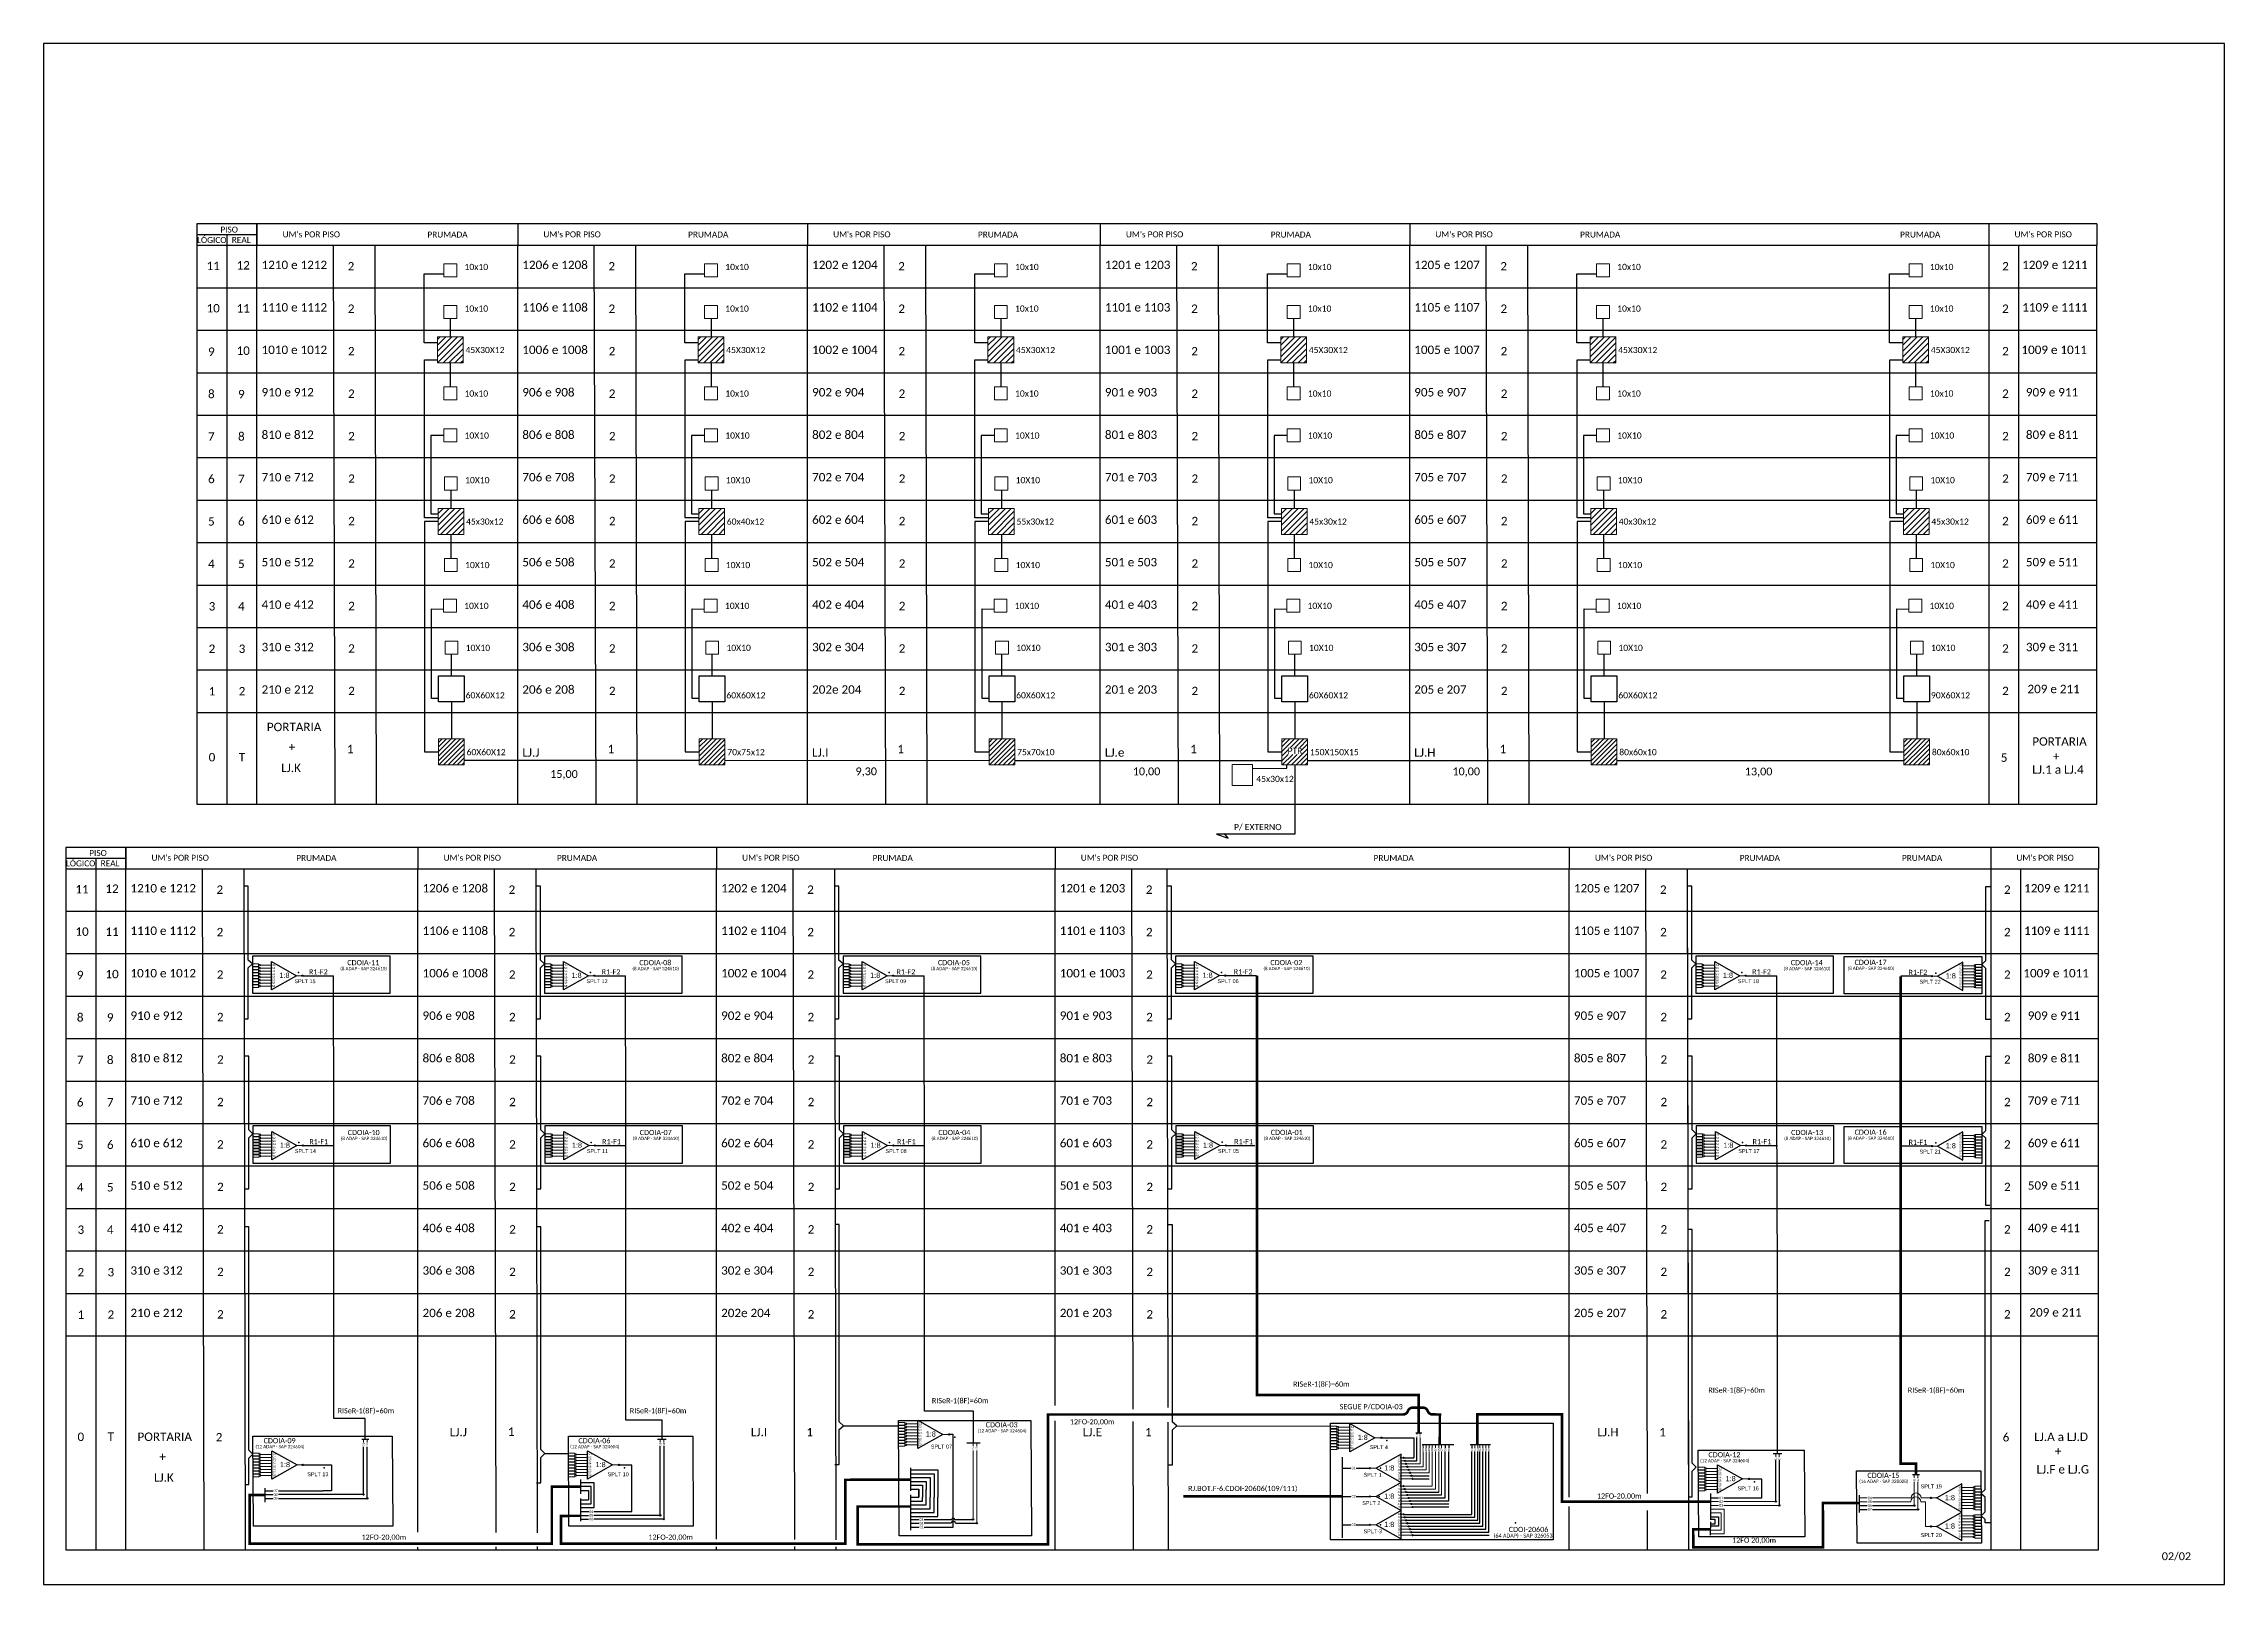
# Paper-space layout 'P2' of a CAD drawing. Header units: metres, sheet in millimetres. Extents: x -439 to 402, y -851 to -257.
# The model-space entities are those that its viewports show. They can reach past a viewport. Long polylines and large blocks are cut down to what shows.
import ezdxf
from ezdxf.enums import TextEntityAlignment as Align

# ---------------------------------------------------------------- set-up
doc = ezdxf.new("R2010")
doc.units = ezdxf.units.M
doc.styles.add('ARIAL', font='arial.ttf')
doc.styles.add('WMF-Calibri0', font='calibri.ttf')
doc.linetypes.add('RESERVA', pattern='A,0.5,-0.15,["RESERVA",Standard,S=0.18,R=0,X=0,Y=-0.1],-1.3', length=1.95)

# ---------------------------------------------------------------- blocks, each defined once
blk = doc.blocks.new('SPLITTER FUTURO')
blk.add_point((0, 0))
at = {"style": 'ARIAL', "text_generation_flag": 6, "flags": 4}
for tag, p, height in [('SPLT', (-6.22, -4.1), 1.5), ('INSTAL.', (-6.25, -6.09), 1.25)]:
    blk.add_attdef(tag, p, '', height=height, rotation=180, dxfattribs=at)
blk = doc.blocks.new('SPLT_1-8_SC-APC_ESQ')
at = {"color": 3, "lineweight": 0}
for points in [[(2.41, -3.02), (0, -3.02)], [(2.41, -4), (0, -4)], [(2.41, -4.17), (0, -4.17)], [(2.41, -5.16), (0, -5.16)], [(2.41, -5.32), (0, -5.32)], [(2.41, -6.31), (0, -6.31)], [(2.41, -6.48), (0, -6.48)], [(2.41, -7.46), (0, -7.46)], [(2.41, -7.63), (0, -7.63)], [(2.41, -3.02), (2.41, -4)], [(2.41, -4.17), (2.41, -5.16)], [(2.41, -5.32), (2.41, -6.31)], [(2.41, -6.48), (2.41, -7.46)], [(2.41, -7.63), (2.41, -8.62)], [(2.99, -3.51), (7.37, -3.51)], [(7.37, -4.66), (2.99, -4.66)], [(7.37, -5.82), (2.99, -5.82)], [(7.37, -6.97), (2.99, -6.97)], [(7.37, -8.12), (2.99, -8.12)], [(2.41, -8.62), (0, -8.62)], [(2.41, -8.78), (0, -8.78)], [(2.41, -9.77), (0, -9.77)], [(2.41, -9.94), (0, -9.94)], [(2.41, -10.92), (0, -10.92)], [(2.41, -11.09), (0, -11.09)], [(2.41, -12.08), (0, -12.08)], [(2.41, -8.78), (2.41, -9.77)], [(2.41, -9.94), (2.41, -10.92)], [(2.41, -11.09), (2.41, -12.08)], [(7.37, -9.28), (2.99, -9.28)], [(7.37, -10.43), (2.99, -10.43)], [(7.37, -11.58), (2.99, -11.58)]]:
    blk.add_lwpolyline(points, dxfattribs=at)
for points in [[(2.99, -3.22), (2.41, -3.22), (2.41, -3.8), (2.99, -3.8)], [(2.99, -4.38), (2.41, -4.38), (2.41, -4.95), (2.99, -4.95)], [(2.99, -5.53), (2.41, -5.53), (2.41, -6.1), (2.99, -6.1)], [(2.99, -6.68), (2.41, -6.68), (2.41, -7.26), (2.99, -7.26)], [(2.99, -7.84), (2.41, -7.84), (2.41, -8.41), (2.99, -8.41)], [(2.99, -8.99), (2.41, -8.99), (2.41, -9.56), (2.99, -9.56)], [(2.99, -10.14), (2.41, -10.14), (2.41, -10.72), (2.99, -10.72)], [(2.99, -11.3), (2.41, -11.3), (2.41, -11.87), (2.99, -11.87)]]:
    blk.add_lwpolyline(points, close=True, dxfattribs=at)
at = {"color": 1}
blk.add_lwpolyline([(7.37, -2.1), (17.04, -7.55), (7.37, -13), (7.37, -2.1)], dxfattribs=at)
at = {"color": 1, "lineweight": 0}
blk.add_lwpolyline([(17.04, -7.55), (19.26, -7.55)], dxfattribs=at)
at = {"color": 1, "style": 'ARIAL'}
for s, height, p in [('S5', 0.75, (7.55, -8.57)), ('S3', 0.75, (7.55, -6.18)), ('S4', 0.75, (7.55, -7.36)), ('S2', 0.75, (7.56, -4.97)), ('S1', 0.75, (7.7, -3.78)), ('1:8', 2, (10.45, -8.4)), ('S6', 0.75, (7.55, -9.69)), ('S7', 0.75, (7.55, -10.78)), ('S8', 0.75, (7.55, -11.9))]:
    blk.add_text(s, height=height, dxfattribs=at).set_placement(p)
blk = doc.blocks.new('SPLT_1-8_SC-APC')
at = {"color": 1, "lineweight": 0}
blk.add_lwpolyline([(-17.04, -7.55), (-19.26, -7.55)], dxfattribs=at)
at = {"color": 1}
blk.add_lwpolyline([(-7.37, -2.1), (-17.04, -7.55), (-7.37, -13), (-7.37, -2.1)], dxfattribs=at)
at = {"color": 3, "lineweight": 0}
for points in [[(-2.99, -3.51), (-7.37, -3.51)], [(-7.37, -4.66), (-2.99, -4.66)], [(-7.37, -5.82), (-2.99, -5.82)], [(-7.37, -6.97), (-2.99, -6.97)], [(-7.37, -8.12), (-2.99, -8.12)], [(-2.41, -3.02), (-2.41, -4)], [(-2.41, -3.02), (0, -3.02)], [(-2.41, -4), (0, -4)], [(-2.41, -4.17), (-2.41, -5.16)], [(-2.41, -4.17), (0, -4.17)], [(-2.41, -5.16), (0, -5.16)], [(-2.41, -5.32), (-2.41, -6.31)], [(-2.41, -5.32), (0, -5.32)], [(-2.41, -6.31), (0, -6.31)], [(-2.41, -6.48), (-2.41, -7.46)], [(-2.41, -6.48), (0, -6.48)], [(-2.41, -7.46), (0, -7.46)], [(-2.41, -7.63), (-2.41, -8.62)], [(-2.41, -7.63), (0, -7.63)], [(-7.37, -9.28), (-2.99, -9.28)], [(-7.37, -10.43), (-2.99, -10.43)], [(-7.37, -11.58), (-2.99, -11.58)], [(-2.41, -8.62), (0, -8.62)], [(-2.41, -8.78), (-2.41, -9.77)], [(-2.41, -8.78), (0, -8.78)], [(-2.41, -9.77), (0, -9.77)], [(-2.41, -9.94), (-2.41, -10.92)], [(-2.41, -9.94), (0, -9.94)], [(-2.41, -10.92), (0, -10.92)], [(-2.41, -11.09), (-2.41, -12.08)], [(-2.41, -11.09), (0, -11.09)], [(-2.41, -12.08), (0, -12.08)]]:
    blk.add_lwpolyline(points, dxfattribs=at)
for points in [[(-2.99, -3.22), (-2.41, -3.22), (-2.41, -3.8), (-2.99, -3.8)], [(-2.99, -4.38), (-2.41, -4.38), (-2.41, -4.95), (-2.99, -4.95)], [(-2.99, -5.53), (-2.41, -5.53), (-2.41, -6.1), (-2.99, -6.1)], [(-2.99, -6.68), (-2.41, -6.68), (-2.41, -7.26), (-2.99, -7.26)], [(-2.99, -7.84), (-2.41, -7.84), (-2.41, -8.41), (-2.99, -8.41)], [(-2.99, -8.99), (-2.41, -8.99), (-2.41, -9.56), (-2.99, -9.56)], [(-2.99, -10.14), (-2.41, -10.14), (-2.41, -10.72), (-2.99, -10.72)], [(-2.99, -11.3), (-2.41, -11.3), (-2.41, -11.87), (-2.99, -11.87)]]:
    blk.add_lwpolyline(points, close=True, dxfattribs=at)
at = {"color": 1, "style": 'ARIAL'}
for s, height, p in [('1:8', 2, (-13.91, -8.4)), ('S1', 0.75, (-8.74, -3.78)), ('S2', 0.75, (-8.74, -4.97)), ('S3', 0.75, (-8.74, -6.18)), ('S4', 0.75, (-8.74, -7.36)), ('S5', 0.75, (-8.74, -8.57)), ('S6', 0.75, (-8.74, -9.69)), ('S7', 0.75, (-8.74, -10.78)), ('S8', 0.75, (-8.74, -11.9))]:
    blk.add_text(s, height=height, dxfattribs=at).set_placement(p)
blk = doc.blocks.new('SPLT_1-8_DIV_DIR')
h = blk.add_hatch(color=3)
h.dxf.hatch_style = 1
edge = h.paths.add_edge_path()
edge.add_arc((12.77, 4.04), 0.242, 0, 360)
h = blk.add_hatch(color=3)
h.dxf.hatch_style = 1
edge = h.paths.add_edge_path()
edge.add_arc((13.27, 2.88), 0.242, 0, 360)
h = blk.add_hatch(color=3)
h.dxf.hatch_style = 1
edge = h.paths.add_edge_path()
edge.add_arc((13.77, 1.73), 0.242, 0, 360)
h = blk.add_hatch(color=3)
h.dxf.hatch_style = 1
edge = h.paths.add_edge_path()
edge.add_arc((14.27, 0.58), 0.242, 0, 360)
h = blk.add_hatch(color=3)
h.dxf.hatch_style = 1
edge = h.paths.add_edge_path()
edge.add_arc((14.77, -0.58), 0.242, 0, 360)
h = blk.add_hatch(color=3)
h.dxf.hatch_style = 1
edge = h.paths.add_edge_path()
edge.add_arc((15.27, -1.73), 0.242, 0, 360)
h = blk.add_hatch(color=3)
h.dxf.hatch_style = 1
edge = h.paths.add_edge_path()
edge.add_arc((15.77, -2.88), 0.242, 0, 360)
h = blk.add_hatch(color=3)
h.dxf.hatch_style = 1
edge = h.paths.add_edge_path()
edge.add_arc((16.27, -4.04), 0.242, 0, 360)
at = {"color": 1, "lineweight": 0}
blk.add_lwpolyline([(2.22, 0), (0, 0)], dxfattribs=at)
at = {"color": 1}
blk.add_lwpolyline([(11.89, 5.45), (2.22, 0), (11.89, -5.45), (11.89, 5.45)], dxfattribs=at)
at = {"color": 7, "lineweight": 0}
for points in [[(12.77, 4.04), (11.89, 4.04)], [(11.89, 2.88), (13.27, 2.88)], [(11.89, 1.73), (13.77, 1.73)], [(11.89, 0.58), (14.27, 0.58)], [(11.89, -0.58), (14.77, -0.58)], [(11.89, -1.73), (15.27, -1.73)], [(11.89, -2.88), (15.77, -2.88)], [(11.89, -4.04), (16.27, -4.04)]]:
    blk.add_lwpolyline(points, dxfattribs=at)
at = {"color": 3}
for centre in [(12.77, 4.04), (13.27, 2.88), (13.77, 1.73), (14.27, 0.58), (14.77, -0.58), (15.27, -1.73), (15.77, -2.88), (16.27, -4.04)]:
    blk.add_circle(centre, 0.242, dxfattribs=at)
at = {"color": 1, "style": 'ARIAL'}
for s, height, p in [('1:8', 2, (5.35, -0.85)), ('S1', 0.75, (10.52, 3.77)), ('S2', 0.75, (10.52, 2.58)), ('S3', 0.75, (10.52, 1.37)), ('S4', 0.75, (10.52, 0.19)), ('S5', 0.75, (10.52, -1.02)), ('S6', 0.75, (10.52, -2.14)), ('S7', 0.75, (10.52, -3.24)), ('S8', 0.75, (10.52, -4.36))]:
    blk.add_text(s, height=height, dxfattribs=at).set_placement(p)
blk = doc.blocks.new('SPLITTER_')
blk.add_point((0, 0))
at = {"style": 'ARIAL', "flags": 4}
blk.add_attdef('SPLT', (0, -3.26), '', height=1.5, dxfattribs=at)
blk = doc.blocks.new('LEG_CDO64_DIR')
blk.add_point((0, 0))
at = {"color": 1, "style": 'WMF-Calibri0', "flags": 4}
blk.add_attdef('MODELO', text='', height=1.5, dxfattribs=at).set_placement((-1.52, -5.5), align=Align.CENTER)
blk.add_attdef('CDO', (-2.62, -3.57), '', height=2, dxfattribs=at)

msp = doc.modelspace()

# ---------------------------------------------------------------- hatches: boundary and pattern name
h = msp.add_hatch()
h.set_pattern_fill('LINE', color=1, scale=0.5, angle=45)
h.set_pattern_definition([(45, (633.6603, -18.333), (-1.122532, 1.122532), [])])
h.paths.add_polyline_path([(-210.86, -84.98), (-220.76, -84.98), (-220.76, -95.02), (-210.86, -95.02)])
h.paths.add_polyline_path([(-211.08, -18.84), (-220.99, -18.84), (-220.99, -28.88), (-211.08, -28.88)])
h = msp.add_hatch()
h.set_pattern_fill('LINE', color=1, scale=0.5, angle=45)
h.set_pattern_definition([(45, (734.207, -18.333), (-1.122532, 1.122532), [])])
h.paths.add_polyline_path([(-110.31, -84.98), (-120.21, -84.98), (-120.21, -95.02), (-110.31, -95.02)])
h.paths.add_polyline_path([(-110.53, -18.84), (-120.44, -18.84), (-120.44, -28.88), (-110.53, -28.88)])
h = msp.add_hatch()
h.set_pattern_fill('LINE', color=1, scale=0.5, angle=45)
h.set_pattern_definition([(45, (845.9687, -18.333), (-1.122532, 1.122532), [])])
h.paths.add_polyline_path([(1.45, -84.98), (-8.45, -84.98), (-8.45, -95.02), (1.45, -95.02)])
h.paths.add_polyline_path([(1.23, -18.84), (-8.68, -18.84), (-8.68, -28.88), (1.23, -28.88)])
h = msp.add_hatch()
h.set_pattern_fill('LINE', color=1, scale=0.5, angle=45)
h.set_pattern_definition([(45, (958.878, -18.333), (-1.122532, 1.122532), [])])
h.paths.add_polyline_path([(114.36, -84.98), (104.46, -84.98), (104.46, -95.02), (114.36, -95.02)])
h.paths.add_polyline_path([(114.14, -18.84), (104.23, -18.84), (104.23, -28.88), (114.14, -28.88)])
h = msp.add_hatch()
h.set_pattern_fill('LINE', color=1, scale=0.5, angle=45)
h.set_pattern_definition([(45, (1078.1883, -18.333), (-1.122532, 1.122532), [])])
h.paths.add_polyline_path([(233.67, -84.98), (223.77, -84.98), (223.77, -95.02), (233.67, -95.02)])
h.paths.add_polyline_path([(233.45, -18.84), (223.54, -18.84), (223.54, -28.88), (233.45, -28.88)])
h = msp.add_hatch()
h.set_pattern_fill('LINE', color=1, scale=0.5, angle=45)
h.set_pattern_definition([(45, (1198.753, -18.333), (-1.122532, 1.122532), [])])
h.paths.add_polyline_path([(354.24, -84.98), (344.33, -84.98), (344.33, -95.02), (354.24, -95.02)])
h.paths.add_polyline_path([(354.01, -18.84), (344.11, -18.84), (344.11, -28.88), (354.01, -28.88)])
h = msp.add_hatch()
h.set_pattern_fill('ANSI31', color=1, scale=10, style=0)
h.set_pattern_definition([(45, (-834.0274, -569.4717), (-0.8838835, 0.8838835), [])])
h.paths.add_polyline_path([(-220.55, -183.89), (-210.65, -183.89), (-210.65, -173.85), (-220.55, -173.85)])
h.paths.add_polyline_path([(-218.13, -177.13), (-213.08, -177.13)], flags=16)
h = msp.add_hatch()
h.set_pattern_fill('ANSI31', color=1, scale=10, style=0)
h.set_pattern_definition([(45, (-733.4807, -569.4717), (-0.8838835, 0.8838835), [])])
h.paths.add_polyline_path([(-120, -183.89), (-110.1, -183.89), (-110.1, -173.85), (-120, -173.85)])
h.paths.add_polyline_path([(-117.58, -177.13), (-112.54, -177.13)], flags=16)
h = msp.add_hatch()
h.set_pattern_fill('ANSI31', color=1, scale=10, style=0)
h.set_pattern_definition([(45, (-621.719, -569.4717), (-0.8838835, 0.8838835), [])])
h.paths.add_polyline_path([(-8.24, -183.89), (1.66, -183.89), (1.66, -173.85), (-8.24, -173.85)])
h.paths.add_polyline_path([(-5.82, -177.13), (-0.77, -177.13)], flags=16)
h = msp.add_hatch()
h.set_pattern_fill('ANSI31', color=1, scale=10, style=0)
h.set_pattern_definition([(45, (-508.8097, -569.4717), (-0.8838835, 0.8838835), [])])
h.paths.add_polyline_path([(104.67, -183.89), (114.57, -183.89), (114.57, -173.85), (104.67, -173.85)])
h.paths.add_polyline_path([(107.09, -179.85), (112.13, -179.86), (112.13, -177.13), (107.09, -177.13)], flags=16)
h = msp.add_hatch()
h.set_pattern_fill('ANSI31', color=1, scale=10, style=0)
h.set_pattern_definition([(45, (-389.4994, -569.4717), (-0.8838835, 0.8838835), [])])
h.paths.add_polyline_path([(223.98, -183.89), (233.88, -183.89), (233.88, -173.85), (223.98, -173.85)])
h.paths.add_polyline_path([(226.4, -177.13), (231.45, -177.13)], flags=16)
h = msp.add_hatch()
h.set_pattern_fill('ANSI31', color=1, scale=10, style=0)
h.set_pattern_definition([(45, (-268.9346, -569.4717), (-0.8838835, 0.8838835), [])])
h.paths.add_polyline_path([(344.54, -183.89), (354.45, -183.89), (354.45, -173.85), (344.54, -173.85)])
h.paths.add_polyline_path([(346.97, -177.15), (352.01, -177.16), (352.01, -177.13), (346.97, -177.13)], flags=16)
h = msp.add_hatch(color=3)
h.dxf.hatch_style = 1
edge = h.paths.add_edge_path()
edge.add_arc((-273.11, -265.14), 0.242, 0, 360)
h = msp.add_hatch(color=3)
h.dxf.hatch_style = 1
edge = h.paths.add_edge_path()
edge.add_arc((-160.47, -265.14), 0.242, 0, 360)
h = msp.add_hatch(color=3)
h.dxf.hatch_style = 1
edge = h.paths.add_edge_path()
edge.add_arc((-45.32, -265.14), 0.242, 0, 360)
h = msp.add_hatch(color=3)
h.dxf.hatch_style = 1
edge = h.paths.add_edge_path()
edge.add_arc((82.87, -265.11), 0.242, 0, 360)
h = msp.add_hatch(color=3)
h.dxf.hatch_style = 1
edge = h.paths.add_edge_path()
edge.add_arc((283.55, -265.14), 0.242, 0, 360)
h = msp.add_hatch(color=3)
h.dxf.hatch_style = 1
edge = h.paths.add_edge_path()
edge.add_arc((355.34, -265.35), 0.242, 0, 360)
h = msp.add_hatch(color=3)
h.dxf.hatch_style = 1
edge = h.paths.add_edge_path()
edge.add_arc((-272.95, -330.62), 0.242, 0, 360)
h = msp.add_hatch(color=3)
h.dxf.hatch_style = 1
edge = h.paths.add_edge_path()
edge.add_arc((-160.31, -330.62), 0.242, 0, 360)
h = msp.add_hatch(color=3)
h.dxf.hatch_style = 1
edge = h.paths.add_edge_path()
edge.add_arc((-45.16, -330.62), 0.242, 0, 360)
h = msp.add_hatch(color=3)
h.dxf.hatch_style = 1
edge = h.paths.add_edge_path()
edge.add_arc((83.04, -330.6), 0.242, 0, 360)
h = msp.add_hatch(color=3)
h.dxf.hatch_style = 1
edge = h.paths.add_edge_path()
edge.add_arc((283.72, -330.62), 0.242, 0, 360)
h = msp.add_hatch(color=3)
h.dxf.hatch_style = 1
edge = h.paths.add_edge_path()
edge.add_arc((355.34, -330.84), 0.242, 0, 360)
h = msp.add_hatch(color=3)
h.dxf.hatch_style = 1
edge = h.paths.add_edge_path()
edge.add_arc((-23.61, -441.98), 0.256, 0, 360)
h = msp.add_hatch(color=3)
h.dxf.hatch_style = 1
edge = h.paths.add_edge_path()
edge.add_arc((142.98, -443.29), 0.256, 0, 360)
h = msp.add_hatch(color=3)
h.dxf.hatch_style = 1
edge = h.paths.add_edge_path()
edge.add_arc((-272.93, -453.76), 0.256, 0, 360)
h = msp.add_hatch(color=3)
h.dxf.hatch_style = 1
edge = h.paths.add_edge_path()
edge.add_arc((-150.94, -453.76), 0.256, 0, 360)
h = msp.add_hatch(color=3)
h.dxf.hatch_style = 1
edge = h.paths.add_edge_path()
edge.add_arc((138.56, -455.04), 0.242, 0, 360)
h = msp.add_hatch(color=3)
h.dxf.hatch_style = 1
edge = h.paths.add_edge_path()
edge.add_arc((284.83, -459.17), 0.256, 0, 360)
h = msp.add_hatch(color=3)
h.dxf.hatch_style = 1
edge = h.paths.add_edge_path()
edge.add_arc((-249.51, -465.2), 0.256, 0, 360)
h = msp.add_hatch(color=3)
h.dxf.hatch_style = 1
edge = h.paths.add_edge_path()
edge.add_arc((-248.06, -466.66), 0.256, 0, 360)
h = msp.add_hatch(color=3)
h.dxf.hatch_style = 1
edge = h.paths.add_edge_path()
edge.add_arc((138.56, -465.92), 0.242, 0, 360)
h = msp.add_hatch(color=3)
h.dxf.hatch_style = 1
edge = h.paths.add_edge_path()
edge.add_arc((295.14, -467.88), 0.256, 0, 360)
h = msp.add_hatch(color=3)
h.dxf.hatch_style = 1
edge = h.paths.add_edge_path()
edge.add_arc((296.49, -469.34), 0.256, 0, 360)
h = msp.add_hatch(color=3)
h.dxf.hatch_style = 1
edge = h.paths.add_edge_path()
edge.add_arc((348.51, -469.43), 0.256, 0, 360)
h = msp.add_hatch(color=3)
h.dxf.hatch_style = 1
edge = h.paths.add_edge_path()
edge.add_arc((349.98, -470.89), 0.256, 0, 360)
h = msp.add_hatch(color=3)
h.dxf.hatch_style = 1
edge = h.paths.add_edge_path()
edge.add_arc((354.99, -466.5), 0.256, 0, 360)
h = msp.add_hatch(color=3)
h.dxf.hatch_style = 1
edge = h.paths.add_edge_path()
edge.add_arc((-135.04, -473.2), 0.256, 0, 360)
h = msp.add_hatch(color=3)
h.dxf.hatch_style = 1
edge = h.paths.add_edge_path()
edge.add_arc((-133.68, -474.66), 0.256, 0, 360)
h = msp.add_hatch(color=3)
h.dxf.hatch_style = 1
edge = h.paths.add_edge_path()
edge.add_arc((-14.42, -474.78), 0.256, 0, 360)
h = msp.add_hatch(color=3)
h.dxf.hatch_style = 1
edge = h.paths.add_edge_path()
edge.add_arc((-12.98, -476.24), 0.256, 0, 360)
h = msp.add_hatch(color=3)
h.dxf.hatch_style = 1
edge = h.paths.add_edge_path()
edge.add_arc((138.56, -476.84), 0.242, 0, 360)
h = msp.add_hatch(color=3)
h.dxf.hatch_style = 1
edge = h.paths.add_edge_path()
edge.add_arc((354.99, -477.47), 0.256, 0, 360)

# ---------------------------------------------------------------- linework, layer by layer
at = {"color": 5}
for p, q in [((-273.11, -265.14), (-261.08, -265.14)), ((-160.47, -265.14), (-148.44, -265.14)), ((-45.32, -265.14), (-33.3, -265.14)), ((82.87, -265.11), (94.9, -265.11)), ((283.55, -265.14), (295.58, -265.14)), ((355.34, -265.35), (343.31, -265.35)), ((-272.95, -330.62), (-260.92, -330.62)), ((-160.31, -330.62), (-148.28, -330.62)), ((-45.16, -330.62), (-33.13, -330.62)), ((83.04, -330.6), (94.21, -330.6)), ((283.72, -330.62), (295.74, -330.62)), ((355.34, -330.84), (343.31, -330.84)), ((-250.15, -443.8), (-247.46, -443.8)), ((-136.1, -443.8), (-132.75, -443.8)), ((-16.85, -445.24), (-11.65, -445.24)), ((-249.51, -465.2), (-249.51, -446.76)), ((-248.06, -466.66), (-248.06, -446.76)), ((-133.68, -446.52), (-133.68, -474.66)), ((294.06, -449.38), (297.42, -449.38)), ((347.87, -457.5), (350.57, -457.5))]:
    msp.add_line(p, q, dxfattribs=at)
at = {"color": 5, "lineweight": 0}
for p, q in [((-249.51, -443.8), (-249.51, -445.09)), ((-249.51, -443.8), (-249.51, -445.09)), ((-248.06, -443.8), (-248.06, -445.09)), ((-135.04, -443.8), (-135.04, -445.09)), ((-133.68, -443.8), (-133.68, -445.09)), ((-133.68, -443.8), (-133.68, -445.09)), ((-14.43, -445.24), (-14.43, -446.53)), ((-14.43, -445.24), (-14.43, -446.53)), ((-12.98, -445.24), (-12.98, -446.53)), ((-14.42, -474.78), (-14.42, -448.2)), ((-12.98, -448.2), (-12.98, -476.24)), ((295.13, -449.38), (295.13, -450.67)), ((296.48, -449.38), (296.48, -450.67)), ((296.48, -449.38), (296.48, -450.67)), ((348.51, -457.5), (348.51, -458.79)), ((348.51, -457.5), (348.51, -458.79)), ((348.52, -469.43), (348.52, -460.46)), ((349.96, -457.5), (349.96, -458.79)), ((349.96, -470.89), (349.96, -460.46)), ((332.49, -466.51), (347.29, -466.5)), ((351.17, -466.5), (355, -466.5))]:
    msp.add_line(p, q, dxfattribs=at)
at = {"color": 27, "linetype": 'Continuous', "ltscale": 4}
for p, q in [((-272.91, -453.76), (-261.87, -453.76)), ((-261.87, -453.76), (-261.87, -463.72)), ((-282.35, -463.73), (-265.23, -463.73)), ((-261.87, -463.72), (-265.23, -463.73)), ((332.47, -470.89), (349.96, -470.89))]:
    msp.add_line(p, q, dxfattribs=at)
at = {"color": 1}
for p, q in [((-165.87, -459.39), (-165.87, -464.85)), ((-38.54, -454.92), (-38.54, -463.73)), ((-287.58, -462.66), (-287.58, -468.12)), ((-165.88, -466.71), (-165.88, -475.43)), ((-38.54, -465.35), (-38.54, -478.88)), ((269.9, -464.81), (269.9, -474.88)), ((327.25, -465.44), (327.25, -472.09)), ((269.9, -475.76), (269.89, -480.84))]:
    msp.add_line(p, q, dxfattribs=at)
at = {"color": 169, "linetype": 'Continuous', "ltscale": 4}
for p, q in [((-264.97, -466.66), (-248.06, -466.66)), ((154.05, -467.66), (169.08, -467.66))]:
    msp.add_line(p, q, dxfattribs=at)
at = {"color": 211, "linetype": 'Continuous', "ltscale": 4}
msp.add_line((153.55, -466.51), (167.66, -466.51), dxfattribs=at)
at = {"color": 8, "linetype": 'RESERVA'}
msp.add_line((154.55, -468.81), (169.08, -468.81), dxfattribs=at)
at = {"color": 6, "linetype": 'Continuous', "ltscale": 4}
msp.add_line((332.49, -469.43), (348.52, -469.43), dxfattribs=at)
at = {"color": 7}
msp.add_line((-21.52, -474.78), (-14.42, -474.78), dxfattribs=at)
msp.add_lwpolyline([(-372.87, -499.81), (468.13, -499.81), (468.13, 94.19), (-372.87, 94.19)], close=True)
for points in [[(-313.72, 24.66), (-313.72, 16.43)], [(-302.15, 20.55), (-302.15, 16.43)], [(-290.58, 16.43), (-290.58, 24.66)], [(-290.58, 24.66), (-290.58, 16.43)], [(-190.03, 24.66), (-190.03, 16.43)], [(-78.27, 24.66), (-78.27, 16.43)], [(34.64, 24.66), (34.64, 16.43)], [(153.95, 24.66), (153.95, 16.43)], [(377.31, 24.66), (377.31, 16.43)], [(418.9, 24.66), (418.9, 16.43)], [(-313.72, 16.43), (418.9, 16.43)], [(-313.72, 16.43), (-313.72, -198.96), (418.9, -198.96), (418.9, 16.43)], [(-302.15, 16.43), (-302.15, -198.96)], [(-290.58, -198.96), (-290.58, 16.43)], [(-190.03, -198.96), (-190.03, 16.43)], [(-78.27, -198.96), (-78.27, 16.43)], [(34.64, -198.96), (34.64, 16.43)], [(153.95, -198.96), (153.95, 16.43)], [(377.31, 16.43), (377.31, -198.96)], [(388.88, -198.96), (388.88, 16.43)], [(-313.72, 0.06), (418.9, 0.06)], [(-313.72, -16.31), (418.9, -16.31)], [(-313.72, -32.68), (418.9, -32.68)], [(-313.72, -49.05), (418.9, -49.05)], [(-313.72, -65.43), (418.9, -65.43)], [(-313.72, -81.8), (418.9, -81.8)], [(-313.72, -98.17), (418.9, -98.17)], [(-313.72, -114.54), (418.9, -114.54)], [(-313.72, -130.91), (418.9, -130.91)], [(-313.72, -147.28), (418.9, -147.28)], [(-313.72, -163.66), (418.9, -163.66)], [(-364.3, -215.68), (-364.3, -223.9)], [(-341.15, -223.9), (-341.15, -215.68)], [(-341.15, -215.68), (-341.15, -223.9)], [(-228.51, -215.68), (-228.51, -223.9)], [(-113.37, -215.68), (-113.37, -223.9)], [(17.24, -215.68), (17.24, -223.9)], [(215.51, -215.68), (215.51, -223.9)], [(378.05, -215.68), (378.05, -223.9)], [(419.64, -215.68), (419.64, -223.9)], [(-364.3, -223.9), (419.64, -223.9)], [(-364.3, -223.9), (-364.3, -486.46), (419.64, -486.46), (419.64, -223.9)], [(-352.72, -219.79), (-352.72, -223.9)], [(-352.72, -223.9), (-352.72, -486.46)], [(-341.15, -486.46), (-341.15, -223.9)], [(-228.51, -479.7), (-228.51, -223.9)], [(-113.37, -482.4), (-113.37, -223.9)], [(17.24, -430.79), (17.24, -223.9)], [(215.51, -466.25), (215.51, -223.9)], [(378.05, -223.9), (378.05, -486.46)], [(389.62, -486.46), (389.62, -223.9)], [(-364.3, -240.27), (419.64, -240.27)], [(-364.3, -256.64), (419.64, -256.64)], [(-364.3, -273.02), (419.64, -273.02)], [(-364.3, -289.39), (419.64, -289.39)], [(-364.3, -305.76), (419.64, -305.76)], [(-364.3, -322.13), (419.64, -322.13)], [(-364.3, -338.5), (419.64, -338.5)], [(-364.3, -354.87), (419.64, -354.87)], [(-364.3, -371.25), (419.64, -371.25)], [(-364.3, -387.62), (419.64, -387.62)], [(-364.3, -403.99), (419.64, -403.99)], [(17.24, -486.46), (17.24, -436.78)], [(215.51, -486.46), (215.51, -469.8)], [(-228.51, -486.46), (-228.51, -485.5)], [(-113.37, -486.46), (-113.37, -485.33)]]:
    msp.add_lwpolyline(points)
at = {"color": 0}
for points in [[(418.9, 24.66), (-313.72, 24.66)], [(-313.72, 20.55), (-290.58, 20.55)], [(419.64, -215.68), (-364.3, -215.68)], [(-364.3, -219.79), (-341.15, -219.79)]]:
    msp.add_lwpolyline(points, dxfattribs=at)
at = {"color": 7}
for points in [[(-261.18, 16.43), (-260.5, -198.96)], [(-245.14, 16.43), (-244.61, -198.96)], [(-160.63, 16.43), (-159.96, -198.96)], [(-144.59, 16.43), (-144.06, -198.96)], [(-48.87, 16.43), (-48.2, -198.96)], [(-32.83, 16.43), (-32.3, -198.96)], [(64.04, 16.43), (64.71, -198.96)], [(80.08, 16.43), (80.61, -198.96)], [(183.35, 16.43), (184.02, -198.96)], [(199.39, 16.43), (199.92, -198.96)], [(-311.75, -223.9), (-311.08, -486.46)], [(-295.71, -223.9), (-295.18, -486.46)], [(-199.11, -223.9), (-198.45, -479.76)], [(-183.07, -223.9), (-182.55, -479.96)], [(-83.97, -223.9), (-83.3, -482.55)], [(-67.93, -223.9), (-67.4, -482.58)], [(-67.93, -223.9), (-67.4, -482.58)], [(46.64, -223.9), (47.17, -432.21)], [(60.3, -223.9), (60.73, -431.68)], [(244.91, -223.9), (245.53, -464.78)], [(260.95, -223.9), (261.48, -486.46)], [(260.95, -223.9), (261.44, -466.95)], [(47.18, -436.97), (47.31, -486.46)], [(60.74, -437.24), (60.84, -486.46)], [(209.31, -437.62), (209.31, -482.68)], [(152.55, -475.11), (180.19, -475.11), (180.19, -448.57)], [(261.45, -469.72), (261.48, -486.46)], [(-38.54, -474.78), (-35.38, -474.78)], [(-33.31, -474.78), (-22.61, -474.78)], [(128.1, -476.83), (131.26, -476.83)], [(133.33, -476.84), (138.56, -476.84)], [(245.55, -471.27), (245.58, -486.46)], [(-198.44, -485.38), (-198.44, -486.46)], [(-182.54, -485.15), (-182.54, -486.46)], [(-83.3, -485.22), (-83.29, -486.46)], [(-67.4, -485.33), (-67.4, -486.46)]]:
    msp.add_lwpolyline(points, dxfattribs=at)
at = {"lineweight": 0}
for points in [[(-213.55, 9.31), (-218.52, 9.31), (-218.52, 4.24), (-213.55, 4.24)], [(-113, 9.31), (-117.97, 9.31), (-117.97, 4.24), (-113, 4.24)], [(-1.24, 9.31), (-6.21, 9.31), (-6.21, 4.24), (-1.24, 4.24)], [(111.67, 9.31), (106.7, 9.31), (106.7, 4.24), (111.67, 4.24)], [(230.98, 9.31), (226.01, 9.31), (226.01, 4.24), (230.98, 4.24)], [(351.54, 9.31), (346.58, 9.31), (346.58, 4.24), (351.54, 4.24)], [(-213.56, -6.74), (-218.52, -6.74), (-218.52, -11.81), (-213.56, -11.81)], [(-113.01, -6.74), (-117.98, -6.74), (-117.98, -11.81), (-113.01, -11.81)], [(-1.25, -6.74), (-6.21, -6.74), (-6.21, -11.81), (-1.25, -11.81)], [(111.66, -6.74), (106.7, -6.74), (106.7, -11.81), (111.66, -11.81)], [(230.97, -6.74), (226.01, -6.74), (226.01, -11.81), (230.97, -11.81)], [(351.53, -6.74), (346.57, -6.74), (346.57, -11.81), (351.53, -11.81)], [(-213.55, -38.13), (-218.52, -38.13), (-218.52, -43.2), (-213.55, -43.2)], [(-113, -38.13), (-117.97, -38.13), (-117.97, -43.2), (-113, -43.2)], [(-1.24, -38.13), (-6.21, -38.13), (-6.21, -43.2), (-1.24, -43.2)], [(111.67, -38.13), (106.7, -38.13), (106.7, -43.2), (111.67, -43.2)], [(230.98, -38.13), (226.01, -38.13), (226.01, -43.2), (230.98, -43.2)], [(351.54, -38.13), (346.58, -38.13), (346.58, -43.2), (351.54, -43.2)], [(-213.55, -54.32), (-218.52, -54.32), (-218.52, -59.39), (-213.55, -59.39)], [(-113, -54.32), (-117.97, -54.32), (-117.97, -59.39), (-113, -59.39)], [(-1.24, -54.32), (-6.21, -54.32), (-6.21, -59.39), (-1.24, -59.39)], [(111.67, -54.32), (106.7, -54.32), (106.7, -59.39), (111.67, -59.39)], [(230.98, -54.32), (226.01, -54.32), (226.01, -59.39), (230.98, -59.39)], [(351.54, -54.32), (346.58, -54.32), (346.58, -59.39), (351.54, -59.39)], [(-213.33, -72.88), (-218.3, -72.88), (-218.3, -77.95), (-213.33, -77.95)], [(-112.79, -72.88), (-117.75, -72.88), (-117.75, -77.95), (-112.79, -77.95)], [(-1.02, -72.88), (-5.99, -72.88), (-5.99, -77.95), (-1.02, -77.95)], [(111.88, -72.88), (106.92, -72.88), (106.92, -77.95), (111.88, -77.95)], [(231.2, -72.88), (226.23, -72.88), (226.23, -77.95), (231.2, -77.95)], [(351.76, -72.88), (346.8, -72.88), (346.8, -77.95), (351.76, -77.95)], [(-213.33, -104.27), (-218.3, -104.27), (-218.3, -109.34), (-213.33, -109.34)], [(-112.79, -104.27), (-117.75, -104.27), (-117.75, -109.34), (-112.79, -109.34)], [(-1.02, -104.27), (-5.99, -104.27), (-5.99, -109.34), (-1.02, -109.34)], [(111.88, -104.27), (106.92, -104.27), (106.92, -109.34), (111.88, -109.34)], [(231.2, -104.27), (226.23, -104.27), (226.23, -109.34), (231.2, -109.34)], [(351.76, -104.27), (346.8, -104.27), (346.8, -109.34), (351.76, -109.34)], [(-213.68, -119.99), (-218.64, -119.99), (-218.64, -125.06), (-213.68, -125.06)], [(-113.13, -119.99), (-118.1, -119.99), (-118.1, -125.06), (-113.13, -125.06)], [(-1.37, -119.99), (-6.33, -119.99), (-6.33, -125.06), (-1.37, -125.06)], [(111.54, -119.99), (106.57, -119.99), (106.57, -125.06), (111.54, -125.06)], [(230.85, -119.99), (225.89, -119.99), (225.89, -125.06), (230.85, -125.06)], [(351.41, -119.99), (346.45, -119.99), (346.45, -125.06), (351.41, -125.06)], [(-213.1, -136.18), (-218.06, -136.18), (-218.06, -141.25), (-213.1, -141.25)], [(-112.55, -136.18), (-117.52, -136.18), (-117.52, -141.25), (-112.55, -141.25)], [(-0.79, -136.18), (-5.75, -136.18), (-5.75, -141.25), (-0.79, -141.25)], [(112.12, -136.18), (107.15, -136.18), (107.15, -141.25), (112.12, -141.25)], [(231.43, -136.18), (226.46, -136.18), (226.46, -141.25), (231.43, -141.25)], [(351.99, -136.18), (347.03, -136.18), (347.03, -141.25), (351.99, -141.25)], [(93.39, -183.7), (85.46, -183.7), (85.46, -191.79), (93.39, -191.79)]]:
    msp.add_lwpolyline(points, close=True, dxfattribs=at)
at = {"color": 3}
for points in [[(-220.99, -21.15), (-226.12, -21.15), (-226.12, 5.49), (-218.52, 5.49)], [(-120.44, -21.15), (-125.57, -21.15), (-125.57, 5.49), (-117.97, 5.49)], [(-8.68, -21.15), (-13.81, -21.15), (-13.81, 5.49), (-6.21, 5.49)], [(104.23, -21.15), (99.1, -21.15), (99.1, 5.49), (106.7, 5.49)], [(223.54, -21.15), (218.41, -21.15), (218.41, 5.49), (226.01, 5.49)], [(344.11, -21.15), (338.98, -21.15), (338.98, 5.49), (346.58, 5.49)], [(-216.04, -11.81), (-216.03, -18.84)], [(-115.49, -11.81), (-115.49, -18.84)], [(-3.73, -11.81), (-3.73, -18.84)], [(109.18, -11.81), (109.18, -18.84)], [(228.49, -11.81), (228.49, -18.84)], [(349.05, -11.81), (349.06, -18.84)], [(-220.76, -88.6), (-226.03, -88.6), (-226.03, -27.74), (-220.98, -27.74)], [(-216.03, -28.88), (-216.03, -38.13)], [(-120.21, -88.6), (-125.48, -88.6), (-125.48, -27.74), (-120.43, -27.74)], [(-115.49, -28.88), (-115.49, -38.13)], [(-8.45, -88.6), (-13.72, -88.6), (-13.72, -27.74), (-8.67, -27.74)], [(-3.73, -28.88), (-3.73, -38.13)], [(104.46, -88.6), (99.19, -88.6), (99.19, -27.74), (104.24, -27.74)], [(109.18, -28.88), (109.18, -38.13)], [(223.77, -88.6), (218.5, -88.6), (218.5, -27.74), (223.55, -27.74)], [(228.49, -28.88), (228.49, -38.13)], [(344.33, -88.6), (339.07, -88.6), (339.07, -27.74), (344.11, -27.74)], [(349.06, -28.88), (349.06, -38.13)], [(-218.52, -56.86), (-223.58, -56.83), (-223.58, -87.04), (-220.76, -87.08)], [(-117.97, -56.86), (-123.03, -56.83), (-123.03, -87.04), (-120.21, -87.08)], [(-6.21, -56.86), (-11.27, -56.83), (-11.27, -87.04), (-8.45, -87.08)], [(106.7, -56.86), (101.64, -56.83), (101.64, -87.04), (104.46, -87.08)], [(226.01, -56.86), (220.95, -56.83), (220.95, -87.04), (223.77, -87.08)], [(346.58, -56.86), (341.52, -56.83), (341.52, -87.04), (344.33, -87.08)], [(-215.82, -77.95), (-215.81, -84.98)], [(-115.27, -77.95), (-115.26, -84.98)], [(-3.51, -77.95), (-3.5, -84.98)], [(109.4, -77.95), (109.41, -84.98)], [(228.71, -77.95), (228.72, -84.98)], [(349.28, -77.95), (349.28, -84.98)], [(-220.76, -90), (-226.01, -90), (-226.01, -178.86), (-220.55, -178.87)], [(-120.21, -90), (-125.46, -90), (-125.46, -178.86), (-120, -178.87)], [(-8.45, -90), (-13.7, -90), (-13.7, -178.86), (-8.24, -178.87)], [(104.46, -90), (99.21, -90), (99.21, -178.86), (104.67, -178.87)], [(223.77, -90), (218.52, -90), (218.52, -178.86), (223.98, -178.87)], [(344.33, -90), (339.09, -90), (339.09, -178.86), (344.54, -178.87)], [(-215.81, -95.02), (-215.81, -104.27)], [(-115.26, -95.02), (-115.26, -104.27)], [(-3.5, -95.02), (-3.5, -104.27)], [(109.41, -95.02), (109.41, -104.27)], [(228.72, -95.02), (228.72, -104.27)], [(349.28, -95.02), (349.28, -104.27)], [(-220.55, -158.31), (-223.26, -158.31), (-223.26, -123.72), (-218.64, -123.79)], [(-120, -158.31), (-122.71, -158.31), (-122.71, -123.72), (-118.1, -123.79)], [(-8.24, -158.31), (-10.95, -158.31), (-10.95, -123.72), (-6.33, -123.79)], [(104.67, -158.31), (101.96, -158.31), (101.96, -123.72), (106.57, -123.79)], [(223.98, -158.31), (221.27, -158.31), (221.27, -123.72), (225.89, -123.79)], [(344.54, -158.31), (341.83, -158.31), (341.83, -123.72), (346.45, -123.79)], [(-215.6, -149.51), (-215.6, -141.25)], [(-115.05, -149.51), (-115.05, -141.25)], [(-3.29, -149.51), (-3.29, -141.25)], [(109.62, -149.51), (109.62, -141.25)], [(228.93, -149.51), (228.93, -141.25)], [(349.49, -149.51), (349.49, -141.25)], [(-215.6, -159.55), (-215.6, -173.85)], [(-115.05, -159.55), (-115.05, -173.85)], [(-3.29, -159.55), (-3.29, -173.85)], [(109.62, -159.55), (109.62, -173.85)], [(228.93, -159.55), (228.93, -173.85)], [(349.49, -159.55), (349.49, -173.85)], [(-210.65, -182.08), (-120, -182.09)], [(-110.1, -182.1), (-8.24, -182.13)], [(1.66, -182.14), (104.67, -182.13)], [(93.39, -185.27), (106.53, -185.17), (106.52, -183.89)], [(114.57, -182.16), (223.98, -182.13)], [(233.88, -182.15), (344.54, -182.21)], [(-295.59, -281.84), (-293.94, -281.84), (-293.93, -262.11), (-292.37, -260.61), (-293.93, -259.1), (-293.93, -230.69), (-295.59, -230.69)], [(-182.95, -281.84), (-181.3, -281.84), (-181.29, -262.11), (-179.73, -260.61), (-181.29, -259.1), (-181.29, -230.69), (-182.95, -230.69)], [(-67.8, -281.84), (-66.15, -281.84), (-66.15, -262.11), (-64.58, -260.61), (-66.15, -259.1), (-66.15, -230.69), (-67.8, -230.69)], [(60.39, -281.82), (62.04, -281.82), (62.05, -262.09), (63.61, -260.59), (62.05, -259.08), (62.05, -230.67), (60.4, -230.67)], [(261.07, -281.84), (262.72, -281.84), (262.73, -262.11), (264.29, -260.61), (262.73, -259.1), (262.73, -230.69), (261.07, -230.69)], [(377.82, -282.01), (376.17, -282.01), (376.17, -262.33), (374.6, -260.82), (376.17, -259.31), (376.17, -230.71), (377.82, -230.71)], [(-295.43, -347.33), (-293.77, -347.33), (-293.77, -327.6), (-292.21, -326.09), (-293.77, -324.59), (-293.77, -296.18), (-295.42, -296.18)], [(-182.79, -347.33), (-181.13, -347.33), (-181.13, -327.6), (-179.57, -326.09), (-181.13, -324.59), (-181.13, -296.18), (-182.78, -296.18)], [(-67.64, -347.33), (-65.99, -347.33), (-65.99, -327.6), (-64.42, -326.09), (-65.99, -324.59), (-65.99, -296.18), (-67.64, -296.18)], [(60.55, -347.31), (62.21, -347.31), (62.21, -327.58), (63.78, -326.07), (62.21, -324.56), (62.21, -296.16), (60.56, -296.16)], [(261.23, -347.33), (262.89, -347.33), (262.89, -327.6), (264.46, -326.09), (262.89, -324.59), (262.89, -296.18), (261.24, -296.18)], [(377.73, -353.71), (376.08, -353.71), (376.17, -327.81), (374.6, -326.31), (376.17, -324.8), (376.17, -296.2), (377.82, -296.2)], [(-67.68, -453.61), (-66.03, -453.61), (-66.02, -440.14), (-64.46, -438.64), (-66.02, -437.13), (-66.02, -431.25), (-66.02, -428.23), (-66.02, -361.13), (-67.67, -361.13)], [(60.87, -453.73), (62.52, -453.73), (62.53, -440.26), (64.1, -438.75), (62.53, -437.25), (62.53, -431.37), (62.53, -428.35), (62.53, -361.25), (60.88, -361.25)], [(375.83, -471.9), (375.83, -466.25), (374.26, -464.74), (375.83, -463.23), (375.83, -359.52), (377.48, -359.52)], [(-295.23, -461.31), (-293.77, -461.31), (-293.77, -451.1), (-292.21, -449.6), (-293.77, -448.09), (-293.77, -362), (-295.42, -362)], [(-182.79, -460.68), (-181.13, -460.68), (-181.13, -450.88), (-179.57, -449.38), (-181.13, -447.87), (-181.13, -362), (-182.78, -362)], [(261.4, -466), (262.89, -466), (262.89, -456.15), (264.46, -454.64), (262.89, -453.13), (262.89, -363.05), (261.24, -363.05)], [(-64.46, -438.64), (-43.19, -438.64)], [(-33.31, -477.7), (-22.07, -477.7), (-22.07, -441.98), (-23.86, -441.98)], [(64.1, -438.75), (123.46, -438.76)], [(-179.57, -449.38), (-170.46, -449.37)], [(151.55, -472.81), (177.88, -472.81), (177.88, -448.57)], [(128.1, -455.03), (131.26, -455.03)], [(133.33, -455.04), (138.56, -455.04)], [(375.83, -466.25), (374.26, -464.74), (375.83, -463.23)], [(-38.54, -477.7), (-35.38, -477.7)], [(375.83, -474.77), (374.33, -473.33), (375.83, -471.9)], [(378.05, -476.06), (375.83, -476.06), (375.83, -474.77)]]:
    msp.add_lwpolyline(points, dxfattribs=at)
at = {"color": 1, "lineweight": 0}
for points in [[(-211.08, -18.84), (-220.99, -18.84), (-220.99, -28.88), (-211.08, -28.88)], [(-110.53, -18.84), (-120.44, -18.84), (-120.44, -28.88), (-110.53, -28.88)], [(1.23, -18.84), (-8.68, -18.84), (-8.68, -28.88), (1.23, -28.88)], [(114.14, -18.84), (104.23, -18.84), (104.23, -28.88), (114.14, -28.88)], [(233.45, -18.84), (223.54, -18.84), (223.54, -28.88), (233.45, -28.88)], [(354.01, -18.84), (344.11, -18.84), (344.11, -28.88), (354.01, -28.88)], [(-210.86, -84.98), (-220.76, -84.98), (-220.76, -95.02), (-210.86, -95.02)], [(-110.31, -84.98), (-120.21, -84.98), (-120.21, -95.02), (-110.31, -95.02)], [(1.45, -84.98), (-8.45, -84.98), (-8.45, -95.02), (1.45, -95.02)], [(114.36, -84.98), (104.46, -84.98), (104.46, -95.02), (114.36, -95.02)], [(233.67, -84.98), (223.77, -84.98), (223.77, -95.02), (233.67, -95.02)], [(354.24, -84.98), (344.33, -84.98), (344.33, -95.02), (354.24, -95.02)], [(-210.65, -173.85), (-220.55, -173.85), (-220.55, -183.89), (-210.65, -183.89)], [(-110.1, -173.85), (-120, -173.85), (-120, -183.89), (-110.1, -183.89)], [(1.66, -173.85), (-8.24, -173.85), (-8.24, -183.89), (1.66, -183.89)], [(114.57, -173.85), (104.67, -173.85), (104.67, -183.89), (114.57, -183.89)], [(233.88, -173.85), (223.98, -173.85), (223.98, -183.89), (233.88, -183.89)], [(354.45, -173.85), (344.54, -173.85), (344.54, -183.89), (354.45, -183.89)]]:
    msp.add_lwpolyline(points, close=True, dxfattribs=at)
at = {"color": 7}
for points in [[(-220.55, -149.51), (-210.65, -149.51), (-210.65, -159.55), (-220.55, -159.55)], [(-120, -149.51), (-110.1, -149.51), (-110.1, -159.55), (-120, -159.55)], [(-8.24, -149.51), (1.66, -149.51), (1.66, -159.55), (-8.24, -159.55)], [(104.67, -149.51), (114.57, -149.51), (114.57, -159.55), (104.67, -159.55)], [(223.98, -149.51), (233.88, -149.51), (233.88, -159.55), (223.98, -159.55)], [(344.54, -149.51), (354.45, -149.51), (354.45, -159.55), (344.54, -159.55)]]:
    msp.add_lwpolyline(points, close=True, dxfattribs=at)
at = {"color": 1}
for points in [[(109.62, -183.89), (109.62, -210.52), (79.48, -210.52)], [(79.48, -210.52), (83.89, -212.11)], [(83.89, -212.11), (82.49, -210.28)], [(128.1, -481.88), (128.1, -450.75)], [(153.55, -477.42), (182.2, -477.41), (182.2, -448.57)], [(158.79, -445.86), (170.96, -445.86)], [(177.25, -445.86), (180.01, -445.86)], [(180.01, -445.86), (185.17, -445.86)], [(-38.54, -457.14), (-29.46, -457.14), (-29.46, -466.22)], [(-38.54, -472.14), (-29.46, -472.14), (-29.46, -466.22)], [(-165.87, -473.2), (-162.71, -473.2)], [(-135.04, -473.2), (-149.14, -473.2), (-160.64, -473.2)]]:
    msp.add_lwpolyline(points, dxfattribs=at)
for points in [[(-239.24, -257.59), (-292.37, -257.59), (-292.37, -271.91), (-239.24, -271.91)], [(-126.6, -257.59), (-179.73, -257.59), (-179.73, -271.91), (-126.6, -271.91)], [(-11.45, -257.59), (-64.58, -257.59), (-64.58, -271.91), (-11.45, -271.91)], [(116.74, -257.57), (63.61, -257.57), (63.61, -271.89), (116.74, -271.89)], [(317.42, -257.59), (264.29, -257.59), (264.29, -271.91), (317.42, -271.91)], [(321.47, -257.8), (374.6, -257.8), (374.6, -272.12), (321.47, -272.12)], [(-239.08, -323.08), (-292.21, -323.08), (-292.21, -337.39), (-239.08, -337.39)], [(-126.44, -323.08), (-179.57, -323.08), (-179.57, -337.39), (-126.44, -337.39)], [(-11.29, -323.08), (-64.42, -323.08), (-64.42, -337.39), (-11.29, -337.39)], [(116.9, -323.06), (63.78, -323.06), (63.78, -337.37), (116.9, -337.37)], [(317.58, -323.08), (264.46, -323.08), (264.46, -337.39), (317.58, -337.39)], [(321.47, -323.29), (374.6, -323.29), (374.6, -337.61), (321.47, -337.61)], [(-43.18, -436.59), (7.84, -436.59), (8.07, -481.11), (-42.94, -481.11)], [(-292.22, -442.7), (-238.39, -442.7), (-238.16, -477.41), (-291.98, -477.41)], [(-170.51, -442.7), (-122.56, -442.7), (-122.33, -477.41), (-170.27, -477.41)], [(123.46, -437.62), (209.31, -437.62), (209.31, -482.68), (123.46, -482.68)], [(265.26, -448.12), (306.08, -448.12), (306.31, -481.42), (265.5, -481.42)], [(326.28, -456.09), (374.23, -456.09), (374.46, -483.86), (326.52, -483.86)]]:
    msp.add_lwpolyline(points, close=True, dxfattribs=at)
at = {"color": 5}
for points in [[(-248.83, -443.8), (-248.83, -435.81), (-260.92, -435.81), (-260.92, -410.59), (-260.92, -319.48), (-261.08, -265.14)], [(-134.33, -443.8), (-134.33, -436.48), (-148.28, -436.48), (-148.28, -410.59), (-148.28, -319.48), (-148.44, -265.14)], [(-14.29, -445.24), (-14.27, -433.03), (-33.13, -433.03), (-33.13, -340), (-33.3, -274.51), (-33.3, -265.14)], [(295.74, -449.38), (295.74, -381.09), (295.58, -315.6), (295.58, -265.14)], [(-160.68, -471.74), (-146.04, -471.74), (-146.04, -453.79), (-151.2, -453.79)], [(-135.04, -473.2), (-135.04, -473.2), (-135.04, -446.52)], [(153.05, -476.26), (181.04, -476.26), (181.04, -448.57)], [(295.14, -467.88), (295.13, -452.1)], [(296.49, -452.1), (296.49, -469.34)], [(-38.54, -455.68), (-28, -455.68), (-28, -466.22)], [(-38.54, -473.6), (-28, -473.6), (-28, -466.22)], [(-165.88, -471.74), (-162.64, -471.74)]]:
    msp.add_lwpolyline(points, dxfattribs=at)
at = {"color": 5, "const_width": 1}
for points in [[(157.4, -441.4), (157.4, -426.81), (95.06, -426.81), (95.07, -265.14)], [(349.22, -457.5), (349.2, -453.31), (343.31, -453.32), (343.31, -410.64), (343.31, -319.69), (343.31, -265.35)]]:
    msp.add_lwpolyline(points, dxfattribs=at)
at = {"color": 1, "const_width": 1}
for points in [[(-38.54, -469.79), (-53.47, -469.79), (-58.9, -469.79), (-58.9, -484.33), (14.51, -484.33), (14.51, -434.31), (125.22, -434.31)], [(180.01, -445.86), (180.01, -434.29), (212.64, -434.29), (212.64, -467.91), (269.9, -467.91)], [(-287.58, -465.39), (-293.43, -465.39), (-293.43, -484.16), (-176.89, -484.16), (-176.89, -462.14), (-165.87, -462.12)], [(-165.83, -473.38), (-173.37, -473.41), (-173.3, -484.16), (-63.71, -484.16), (-63.71, -459.5), (-38.54, -459.4)], [(66.68, -465.91), (128.1, -465.91)], [(269.9, -478.64), (263.27, -478.62), (263.32, -485.53), (313.34, -485.53), (313.28, -468.41), (327.25, -468.49)]]:
    msp.add_lwpolyline(points, dxfattribs=at)
msp.add_lwpolyline([(125.22, -434.31), (148.71, -434.31), (151.4, -434.31, 0.317297), (153.28, -432.98, -0.317297), (155.17, -431.65), (159, -431.65, -0.316859), (160.89, -432.97, 0.316598), (162.77, -434.3), (165.59, -434.31), (165.55, -445.86)], format="xyb", dxfattribs=at)
at = {"color": 3, "linetype": 'Continuous', "ltscale": 4}
for points in [[(142.98, -443.29), (155.56, -443.29), (155.56, -445.42)], [(155.56, -445.42), (155.56, -451.01)], [(151.79, -451.01), (155.56, -451.01)], [(177.88, -445.86), (177.88, -447.15)], [(275.13, -466.45), (289.73, -466.45), (289.73, -459.2), (284.58, -459.2)], [(269.91, -466.45), (273.02, -466.45)]]:
    msp.add_lwpolyline(points, dxfattribs=at)
at = {"color": 5, "linetype": 'Continuous', "ltscale": 4}
for points in [[(152.29, -452.17), (156.72, -452.17), (156.72, -443.21)], [(156.33, -441.4), (158.67, -441.4)], [(156.72, -441.4), (156.72, -441.79)]]:
    msp.add_lwpolyline(points, dxfattribs=at)
at = {"color": 5, "lineweight": 0}
for points in [[(152.79, -453.32), (157.97, -453.32), (157.97, -443.22)], [(157.97, -441.4), (157.97, -441.79)], [(162.59, -445.86), (162.59, -447.14)], [(162.59, -461.91), (162.59, -448.57)], [(181.04, -445.86), (181.04, -447.15)], [(151.79, -461.91), (162.59, -461.91)], [(269.9, -480.33), (275.18, -480.33), (275.18, -470.79), (269.9, -470.79)], [(327.25, -466.51), (330.41, -466.51)]]:
    msp.add_lwpolyline(points, dxfattribs=at)
at = {"color": 2}
for points in [[(152.05, -473.96), (179.03, -473.96), (179.03, -448.57)], [(128.1, -465.91), (131.26, -465.91)], [(133.33, -465.92), (138.56, -465.92)], [(-38.54, -476.24), (-35.38, -476.24)], [(-22.87, -476.24), (-33.31, -476.24)], [(-21.26, -476.24), (-20.07, -476.24), (-12.98, -476.24)]]:
    msp.add_lwpolyline(points, dxfattribs=at)
at = {"color": 3, "lineweight": 0}
for points in [[(153.29, -454.47), (159.13, -454.47), (159.13, -448.57)], [(159.13, -445.86), (159.13, -447.14)]]:
    msp.add_lwpolyline(points, dxfattribs=at)
at = {"color": 2, "lineweight": 0}
for points in [[(153.79, -455.62), (160.27, -455.62), (160.27, -448.57)], [(160.27, -445.86), (160.27, -447.14)], [(179.03, -445.86), (179.03, -447.14)], [(269.91, -467.91), (273.07, -467.91)], [(295.14, -467.88), (275.14, -467.91)]]:
    msp.add_lwpolyline(points, dxfattribs=at)
at = {"color": 6, "linetype": 'Continuous', "ltscale": 4}
for points in [[(154.08, -478.56), (183.35, -478.55), (183.35, -448.57)], [(167.66, -445.86), (167.66, -447.15)], [(152.55, -464.2), (165.14, -464.2)], [(327.25, -469.43), (330.41, -469.43)], [(269.9, -473.71), (273.06, -473.71), (273.06, -477.4), (269.9, -477.4)]]:
    msp.add_lwpolyline(points, dxfattribs=at)
at = {"color": 7, "lineweight": 0}
for points in [[(154.29, -456.78), (161.43, -456.78), (161.43, -448.57)], [(161.43, -445.86), (161.43, -447.15)], [(180.19, -445.86), (180.19, -447.14)], [(269.91, -469.37), (273.07, -469.37)], [(296.49, -469.34), (275.14, -469.37)]]:
    msp.add_lwpolyline(points, dxfattribs=at)
at = {"color": 27, "linetype": 'Continuous', "ltscale": 4}
for points in [[(154.55, -479.72), (184.51, -479.72), (184.51, -448.57)], [(-287.58, -463.73), (-284.42, -463.73)], [(153.05, -465.35), (166.25, -465.35)], [(327.25, -470.89), (330.41, -470.89)], [(269.9, -474.61), (271.57, -474.61), (271.57, -476.58), (269.9, -476.58)]]:
    msp.add_lwpolyline(points, dxfattribs=at)
at = {"color": 1, "lineweight": 0}
for points in [[(163.9, -445.86), (163.9, -447.14)], [(163.9, -463.05), (163.9, -448.57)], [(182.2, -445.86), (182.2, -447.14)], [(152.05, -463.05), (163.9, -463.05)], [(327.25, -467.97), (330.41, -467.97)], [(347.15, -467.97), (332.49, -467.97)], [(355, -477.47), (352.86, -477.47), (352.86, -467.97), (351.04, -467.97)], [(269.9, -478.86), (274.06, -478.86), (274.06, -472.25), (269.9, -472.25)]]:
    msp.add_lwpolyline(points, dxfattribs=at)
at = {"color": 6, "lineweight": 0}
msp.add_lwpolyline([(165.14, -464.2), (165.14, -448.57)], dxfattribs=at)
at = {"color": 190, "lineweight": 0}
for points in [[(165.15, -445.86), (165.15, -447.18)], [(183.35, -445.86), (183.35, -447.14)]]:
    msp.add_lwpolyline(points, dxfattribs=at)
at = {"color": 45, "lineweight": 0}
for points in [[(166.25, -445.86), (166.25, -447.14)], [(184.51, -445.86), (184.51, -447.14)]]:
    msp.add_lwpolyline(points, dxfattribs=at)
at = {"color": 27, "lineweight": 0}
msp.add_lwpolyline([(166.25, -465.35), (166.25, -448.57)], dxfattribs=at)
at = {"color": 211, "linetype": 'Continuous', "ltscale": 4}
for points in [[(167.66, -466.51), (167.66, -448.58)], [(-287.58, -465.19), (-284.42, -465.19)], [(-249.51, -465.19), (-282.35, -465.19)]]:
    msp.add_lwpolyline(points, dxfattribs=at)
at = {"color": 250, "linetype": 'Continuous', "ltscale": 4}
for points in [[(169.08, -445.86), (169.08, -447.14)], [(-38.54, -463.06), (-35.38, -463.06)], [(-35.38, -463.06), (-35.38, -466.22)]]:
    msp.add_lwpolyline(points, dxfattribs=at)
at = {"color": 169, "linetype": 'Continuous', "ltscale": 4}
for points in [[(169.08, -467.66), (169.08, -448.57)], [(-287.58, -466.65), (-284.42, -466.65)], [(-282.35, -466.65), (-264.97, -466.65)]]:
    msp.add_lwpolyline(points, dxfattribs=at)
at = {"color": 45}
for points in [[(-165.87, -470.18), (-160.6, -470.18), (-160.6, -460.64), (-165.87, -460.64)], [(-38.54, -460.14), (-32.46, -460.14), (-32.46, -463.18)], [(-38.54, -469.14), (-32.46, -469.14), (-32.46, -463.06)]]:
    msp.add_lwpolyline(points, dxfattribs=at)
at = {"color": 210}
for points in [[(-165.87, -468.72), (-161.71, -468.72), (-161.71, -462.1), (-165.87, -462.1)], [(-38.54, -461.6), (-33.92, -461.6), (-33.92, -466.22)], [(-38.54, -467.68), (-33.92, -467.68), (-33.92, -466.22)]]:
    msp.add_lwpolyline(points, dxfattribs=at)
at = {"color": 190}
for points in [[(-38.54, -458.6), (-30.92, -458.6), (-30.92, -466.22)], [(-38.54, -470.68), (-30.92, -470.68), (-30.92, -466.22)], [(-165.87, -474.66), (-162.71, -474.66)], [(-133.68, -474.66), (-160.64, -474.66)]]:
    msp.add_lwpolyline(points, dxfattribs=at)
at = {"color": 8, "linetype": 'RESERVA'}
for points in [[(154.79, -457.93), (161.43, -457.93)], [(155.29, -459.08), (161.43, -459.08)], [(155.05, -469.97), (169.08, -469.97)], [(155.05, -480.88), (184.55, -480.88)]]:
    msp.add_lwpolyline(points, dxfattribs=at)
at = {"color": 250}
for points in [[(-165.87, -463.57), (-162.71, -463.57)], [(-165.87, -467.26), (-162.71, -467.26)], [(-162.71, -463.57), (-162.71, -467.26)], [(-38.54, -466.22), (-35.38, -466.22)], [(-35.38, -466.22), (-35.38, -463.06)], [(327.25, -469.43), (330.41, -469.43)]]:
    msp.add_lwpolyline(points, dxfattribs=at)
at = {"color": 3}
for centre, radius in [((-273.11, -265.14), 0.242), ((-160.47, -265.14), 0.242), ((-45.32, -265.14), 0.242), ((82.87, -265.11), 0.242), ((283.55, -265.14), 0.242), ((355.34, -265.35), 0.242), ((-272.95, -330.62), 0.242), ((-160.31, -330.62), 0.242), ((-45.16, -330.62), 0.242), ((83.04, -330.6), 0.242), ((283.72, -330.62), 0.242), ((355.34, -330.84), 0.242), ((-23.61, -441.98), 0.256), ((142.98, -443.29), 0.256), ((-272.93, -453.76), 0.256), ((-150.94, -453.76), 0.256), ((138.56, -455.04), 0.242), ((284.83, -459.17), 0.256), ((-249.51, -465.2), 0.256), ((-248.06, -466.66), 0.256), ((138.56, -465.92), 0.242), ((295.14, -467.88), 0.256), ((296.49, -469.34), 0.256), ((348.51, -469.43), 0.256), ((349.98, -470.89), 0.256), ((354.99, -466.5), 0.256), ((-135.04, -473.2), 0.256), ((-133.68, -474.66), 0.256), ((-14.42, -474.78), 0.256), ((-12.98, -476.24), 0.256), ((138.56, -476.84), 0.242), ((354.99, -477.47), 0.256)]:
    msp.add_circle(centre, radius, dxfattribs=at)
at = {"color": 1, "lineweight": 0}
msp.add_arc((349.09, -467.97), 1.94, 0.01817, 180.01817, dxfattribs=at)
at = {"color": 5, "lineweight": 0}
msp.add_arc((349.23, -466.5), 1.94, 0.01817, 180.01817, dxfattribs=at)
at = {"color": 2}
msp.add_arc((-22.07, -476.24), 0.804, 359.98729, 179.99884, dxfattribs=at)
at = {"color": 7}
msp.add_arc((-22.07, -474.78), 0.545, 359.99939, 179.99939, dxfattribs=at)

# ---------------------------------------------------------------- block references
for name, p in [('SPLT_1-8_SC-APC_ESQ', (-292.37, -257.59)), ('SPLT_1-8_SC-APC_ESQ', (-179.73, -257.59)), ('SPLT_1-8_SC-APC_ESQ', (-64.58, -257.59)), ('SPLT_1-8_SC-APC_ESQ', (63.61, -257.57)), ('SPLT_1-8_SC-APC_ESQ', (264.29, -257.59)), ('SPLT_1-8_SC-APC_ESQ', (-292.21, -323.08)), ('SPLT_1-8_SC-APC_ESQ', (-179.57, -323.08)), ('SPLT_1-8_SC-APC_ESQ', (-64.42, -323.08)), ('SPLT_1-8_SC-APC_ESQ', (63.78, -323.06)), ('SPLT_1-8_SC-APC_ESQ', (264.46, -323.08)), ('SPLT_1-8_SC-APC_ESQ', (-43.13, -434.43)), ('SPLT_1-8_SC-APC_ESQ', (123.46, -435.74)), ('SPLT_1-8_SC-APC_ESQ', (-292.17, -446.21)), ('SPLT_1-8_SC-APC_ESQ', (-170.46, -446.21)), ('SPLT_1-8_DIV_DIR', (138.78, -455.05)), ('SPLT_1-8_SC-APC_ESQ', (265.32, -451.63)), ('SPLT_1-8_DIV_DIR', (138.78, -465.94)), ('SPLT_1-8_DIV_DIR', (138.78, -476.84))]:
    msp.add_blockref(name, p)
at = {"color": 3}
for p in [(374.6, -257.8), (374.6, -323.29), (374.26, -458.95), (374.26, -469.92)]:
    msp.add_blockref('SPLT_1-8_SC-APC', p, dxfattribs=at)
ref = msp.add_blockref('SPLITTER FUTURO', (-274.57, -263.92), dxfattribs=dict(xscale=-1))
ref.add_attrib('SPLT', 'SPLT 15', (-276.15, -268.02), dxfattribs={"height": 1.5, "rotation": 180, "style": 'ARIAL', "text_generation_flag": 6})
ref = msp.add_blockref('SPLITTER FUTURO', (-161.93, -263.92), dxfattribs=dict(xscale=-1))
ref.add_attrib('SPLT', 'SPLT 12', (-163.51, -268.02), dxfattribs={"height": 1.5, "rotation": 180, "style": 'ARIAL', "text_generation_flag": 6})
ref = msp.add_blockref('SPLITTER FUTURO', (-46.79, -263.92), dxfattribs=dict(xscale=-1))
ref.add_attrib('SPLT', 'SPLT 09', (-48.36, -268.02), dxfattribs={"height": 1.5, "rotation": 180, "style": 'ARIAL', "text_generation_flag": 6})
ref = msp.add_blockref('SPLITTER FUTURO', (81.41, -263.9), dxfattribs=dict(xscale=-1))
ref.add_attrib('SPLT', 'SPLT 06', (79.83, -268), dxfattribs={"height": 1.5, "rotation": 180, "style": 'ARIAL', "text_generation_flag": 6})
ref = msp.add_blockref('SPLITTER FUTURO', (282.09, -263.92), dxfattribs=dict(xscale=-1))
ref.add_attrib('SPLT', 'SPLT 18', (280.51, -268.02), dxfattribs={"height": 1.5, "rotation": 180, "style": 'ARIAL', "text_generation_flag": 6})
ref = msp.add_blockref('SPLITTER FUTURO', (356.8, -264.13))
ref.add_attrib('SPLT', 'SPLT 22', (350.58, -268.23), dxfattribs={"height": 1.5, "rotation": 180, "style": 'ARIAL', "text_generation_flag": 6})
ref = msp.add_blockref('SPLITTER FUTURO', (-274.41, -329.41), dxfattribs=dict(xscale=-1))
ref.add_attrib('SPLT', 'SPLT 14', (-275.99, -333.5), dxfattribs={"height": 1.5, "rotation": 180, "style": 'ARIAL', "text_generation_flag": 6})
ref = msp.add_blockref('SPLITTER FUTURO', (-161.77, -329.41), dxfattribs=dict(xscale=-1))
ref.add_attrib('SPLT', 'SPLT 11', (-163.35, -333.5), dxfattribs={"height": 1.5, "rotation": 180, "style": 'ARIAL', "text_generation_flag": 6})
ref = msp.add_blockref('SPLITTER FUTURO', (-46.62, -329.41), dxfattribs=dict(xscale=-1))
ref.add_attrib('SPLT', 'SPLT 08', (-48.2, -333.5), dxfattribs={"height": 1.5, "rotation": 180, "style": 'ARIAL', "text_generation_flag": 6})
ref = msp.add_blockref('SPLITTER FUTURO', (81.57, -329.39), dxfattribs=dict(xscale=-1))
ref.add_attrib('SPLT', 'SPLT 05', (80, -333.48), dxfattribs={"height": 1.5, "rotation": 180, "style": 'ARIAL', "text_generation_flag": 6})
ref = msp.add_blockref('SPLITTER FUTURO', (282.25, -329.41), dxfattribs=dict(xscale=-1))
ref.add_attrib('SPLT', 'SPLT 17', (280.68, -333.5), dxfattribs={"height": 1.5, "rotation": 180, "style": 'ARIAL', "text_generation_flag": 6})
ref = msp.add_blockref('SPLITTER FUTURO', (356.8, -329.62))
ref.add_attrib('SPLT', 'SPLT 21', (350.58, -333.72), dxfattribs={"height": 1.5, "rotation": 180, "style": 'ARIAL', "text_generation_flag": 6})
ref = msp.add_blockref('SPLITTER_', (-21.5, -443.07), dxfattribs=dict(xscale=-1))
ref.add_attrib('SPLT', 'SPLT 07', (-30.74, -447.44), dxfattribs={"height": 1.5, "style": 'ARIAL'})
ref = msp.add_blockref('SPLITTER_', (145.08, -444.39), dxfattribs=dict(xscale=-1))
ref.add_attrib('SPLT', 'SPLT 4', (138.55, -447.65), dxfattribs={"height": 1.5, "style": 'ARIAL'})
ref = msp.add_blockref('SPLITTER_', (-264.66, -454.85), dxfattribs=dict(xscale=-1))
ref.add_attrib('SPLT', 'SPLT 13', (-271.19, -458.11), dxfattribs={"height": 1.5, "style": 'ARIAL'})
ref = msp.add_blockref('SPLITTER_', (-148.83, -454.85), dxfattribs=dict(xscale=-1))
ref.add_attrib('SPLT', 'SPLT 10', (-155.36, -458.11), dxfattribs={"height": 1.5, "style": 'ARIAL'})
ref = msp.add_blockref('SPLITTER_', (142.69, -455.05), dxfattribs=dict(xscale=-1))
ref.add_attrib('SPLT', 'SPLT 1', (136.16, -458.31), dxfattribs={"height": 1.5, "style": 'ARIAL'})
ref = msp.add_blockref('SPLITTER_', (286.94, -460.27), dxfattribs=dict(xscale=-1))
ref.add_attrib('SPLT', 'SPLT 16', (280.41, -463.53), dxfattribs={"height": 1.5, "style": 'ARIAL'})
ref = msp.add_blockref('SPLITTER FUTURO', (357.22, -466.5))
ref.add_attrib('SPLT', 'SPLT 19', (351, -462.77), dxfattribs={"height": 1.5, "rotation": 180, "style": 'ARIAL', "text_generation_flag": 6})
ref = msp.add_blockref('SPLITTER_', (142.17, -465.94), dxfattribs=dict(xscale=-1))
ref.add_attrib('SPLT', 'SPLT 2', (135.64, -469.21), dxfattribs={"height": 1.5, "style": 'ARIAL'})
ref = msp.add_blockref('SPLITTER_', (142.69, -476.84), dxfattribs=dict(xscale=-1))
ref.add_attrib('SPLT', 'SPLT-3', (136.16, -480.1), dxfattribs={"height": 1.5, "style": 'ARIAL'})
ref = msp.add_blockref('LEG_CDO64_DIR', (194.77, -476.06))
ref.add_attrib('CDO', 'CDOI-20606', (192.15, -479.64), dxfattribs={"color": 1, "height": 2, "style": 'WMF-Calibri0'})
ref.add_attrib('MODELO', '(64 ADAP) - SAP 326053', dxfattribs={"color": 1, "height": 1.5, "style": 'WMF-Calibri0'}).set_placement((197.68, -481.76), align=Align.CENTER)
ref = msp.add_blockref('SPLITTER FUTURO', (357.22, -477.47))
ref.add_attrib('SPLT', 'SPLT 20', (351, -481.56), dxfattribs={"height": 1.5, "rotation": 180, "style": 'ARIAL', "text_generation_flag": 6})

# ---------------------------------------------------------------- texts
at = {"color": 0, "style": 'WMF-Calibri0'}
for s, p in [('  LÓGICO', (-315.31, 17.33)), ('     PISO', (-308.76, 21.36)), ('    REAL', (-303.54, 17.38)), ("UM's POR PISO", (-280.69, 19.5)), ('PRUMADA', (-224.87, 19.44)), ("UM's POR PISO", (-180.14, 19.5)), ('PRUMADA', (-124.32, 19.44)), ("UM's POR PISO", (-68.38, 19.5)), ('PRUMADA', (-12.56, 19.44)), ("UM's POR PISO", (44.53, 19.5)), ('PRUMADA', (100.35, 19.44)), ("UM's POR PISO", (163.84, 19.5)), ('PRUMADA', (219.66, 19.44)), ('PRUMADA', (343.05, 19.44)), ("UM's POR PISO", (387.2, 19.5)), ('     PISO', (-359.33, -218.98)), ("UM's POR PISO", (-331.26, -220.84)), ('PRUMADA', (-275.44, -220.9)), ("UM's POR PISO", (-218.62, -220.84)), ('PRUMADA', (-174.89, -220.9)), ("UM's POR PISO", (-103.48, -220.84)), ('PRUMADA', (-53.18, -220.9)), ("UM's POR PISO", (27.12, -220.84)), ('PRUMADA', (140.01, -220.9)), ("UM's POR PISO", (225.4, -220.84)), ('PRUMADA', (281.22, -220.9)), ('PRUMADA', (343.79, -220.9)), ("UM's POR PISO", (387.94, -220.84)), ('  LÓGICO', (-365.88, -223.01)), ('    REAL', (-354.12, -222.95))]:
    msp.add_text(s, height=2.3, dxfattribs=at).set_placement(p)
at = {"color": 7, "style": 'WMF-Calibri0'}
for s, p in [('11', (-307.47, 8.51)), ('12', (-295.9, 8.73)), ('10', (-307.47, -7.82)), ('11', (-295.9, -7.86)), ('10', (-295.9, -24.19)), ('11', (-358.05, -231.82)), ('12', (-346.47, -231.6)), ('10', (-358.05, -248.15)), ('11', (-346.47, -248.19)), ('10', (-346.47, -264.53))]:
    msp.add_text(s, height=3.24, dxfattribs=at).set_placement(p, align=Align.MIDDLE_CENTER)
for s, height, p in [('1210 e 1212', 3.24, (-288.81, 7.27)), ('10x10', 2.373, (-210.55, 6.91)), ('1206 e 1208', 3.24, (-188.26, 7.27)), ('10x10', 2.373, (-110, 6.91)), ('1202 e 1204', 3.24, (-76.5, 7.27)), ('10x10', 2.373, (1.76, 6.91)), ('1201 e 1203', 3.24, (36.41, 7.27)), ('10x10', 2.373, (114.67, 6.91)), ('1205 e 1207', 3.24, (155.72, 7.27)), ('10x10', 2.373, (233.98, 6.91)), ('10x10', 2.373, (354.54, 6.91)), ('1209 e 1211', 3.24, (390.16, 7.27)), ('1110 e 1112', 3.24, (-288.81, -9.1)), ('10x10', 2.373, (-210.56, -9.14)), ('1106 e 1108', 3.24, (-188.26, -9.1)), ('10x10', 2.373, (-110.01, -9.14)), ('1102 e 1104', 3.24, (-76.5, -9.1)), ('10x10', 2.373, (1.75, -9.14)), ('1101 e 1103', 3.24, (36.41, -9.1)), ('10x10', 2.373, (114.66, -9.14)), ('1105 e 1107', 3.24, (155.72, -9.1)), ('10x10', 2.373, (233.97, -9.14)), ('10x10', 2.373, (354.54, -9.14)), ('1109 e 1111', 3.24, (390.16, -9.1)), ('1010 e 1012', 3.24, (-288.81, -25.47)), ('45X30X12', 2.373, (-210.19, -25.12)), ('1006 e 1008', 3.24, (-188.26, -25.47)), ('45X30X12', 2.373, (-109.65, -25.12)), ('1002 e 1004', 3.24, (-76.5, -25.47)), ('45X30X12', 2.373, (2.12, -25.12)), ('1001 e 1003', 3.24, (36.41, -25.47)), ('45X30X12', 2.373, (115.03, -25.12)), ('1005 e 1007', 3.24, (155.72, -25.47)), ('45X30X12', 2.373, (234.34, -25.12)), ('45X30X12', 2.373, (354.9, -25.12)), ('1009 e 1011', 3.24, (389.87, -25.47)), ('910 e 912', 3.24, (-288.81, -41.84)), ('10x10', 2.373, (-210.55, -41.88)), ('906 e 908', 3.24, (-188.26, -41.84)), ('10x10', 2.373, (-110, -41.88)), ('902 e 904', 3.24, (-76.5, -41.84)), ('10x10', 2.373, (1.76, -41.88)), ('901 e 903', 3.24, (36.41, -41.84)), ('10x10', 2.373, (114.67, -41.88)), ('905 e 907', 3.24, (155.72, -41.84)), ('10x10', 2.373, (233.98, -41.88)), ('10x10', 2.373, (354.54, -41.88)), ('909 e 911', 3.24, (391.59, -41.84)), ('810 e 812', 3.24, (-288.81, -58.21)), ('10X10', 2.373, (-210.55, -58.07)), ('806 e 808', 3.24, (-188.26, -58.21)), ('10X10', 2.373, (-110, -58.07)), ('802 e 804', 3.24, (-76.5, -58.21)), ('10X10', 2.373, (1.76, -58.07)), ('801 e 803', 3.24, (36.41, -58.21)), ('10X10', 2.373, (114.67, -58.07)), ('805 e 807', 3.24, (155.72, -58.21)), ('10X10', 2.373, (233.98, -58.07)), ('10X10', 2.373, (354.54, -58.07)), ('809 e 811', 3.24, (391.59, -58.21)), ('710 e 712', 3.24, (-288.81, -74.59)), ('10X10', 2.373, (-210.33, -75.28)), ('706 e 708', 3.24, (-188.26, -74.59)), ('10X10', 2.373, (-109.79, -75.28)), ('702 e 704', 3.24, (-76.5, -74.59)), ('10X10', 2.373, (1.98, -75.28)), ('701 e 703', 3.24, (36.41, -74.59)), ('10X10', 2.373, (114.89, -75.28)), ('705 e 707', 3.24, (155.72, -74.59)), ('10X10', 2.373, (234.2, -75.28)), ('10X10', 2.373, (354.76, -75.28)), ('709 e 711', 3.24, (391.59, -74.59)), ('610 e 612', 3.24, (-288.81, -90.96)), ('45x30x12', 2.373, (-209.97, -91.26)), ('606 e 608', 3.24, (-188.26, -90.96)), ('60x40x12', 2.373, (-109.42, -91.26)), ('602 e 604', 3.24, (-76.5, -90.96)), ('55x30x12', 2.373, (2.34, -91.26)), ('601 e 603', 3.24, (36.41, -90.96)), ('45x30x12', 2.373, (115.25, -91.26)), ('605 e 607', 3.24, (155.72, -90.96)), ('40x30x12', 2.373, (234.56, -91.26)), ('45x30x12', 2.373, (355.13, -91.26)), ('609 e 611', 3.24, (391.59, -90.96)), ('510 e 512', 3.24, (-288.81, -107.33)), ('10X10', 2.373, (-210.33, -108.02)), ('506 e 508', 3.24, (-188.26, -107.33)), ('10X10', 2.373, (-109.79, -108.02)), ('502 e 504', 3.24, (-76.5, -107.33)), ('10X10', 2.373, (1.98, -108.02)), ('501 e 503', 3.24, (36.41, -107.33)), ('10X10', 2.373, (114.89, -108.02)), ('505 e 507', 3.24, (155.72, -107.33)), ('10X10', 2.373, (234.2, -108.02)), ('10X10', 2.373, (354.76, -108.02)), ('509 e 511', 3.24, (391.59, -107.33)), ('410 e 412', 3.24, (-288.81, -123.7)), ('10X10', 2.373, (-210.68, -123.74)), ('406 e 408', 3.24, (-188.26, -123.7)), ('10X10', 2.373, (-110.13, -123.74)), ('402 e 404', 3.24, (-76.5, -123.7)), ('10X10', 2.373, (1.63, -123.74)), ('401 e 403', 3.24, (36.41, -123.7)), ('10X10', 2.373, (114.54, -123.74)), ('405 e 407', 3.24, (155.72, -123.7)), ('10X10', 2.373, (233.85, -123.74)), ('10X10', 2.373, (354.42, -123.74)), ('409 e 411', 3.24, (391.59, -123.7)), ('310 e 312', 3.24, (-288.81, -140.07)), ('10X10', 2.373, (-210.1, -139.93)), ('306 e 308', 3.24, (-188.26, -140.07)), ('10X10', 2.373, (-109.55, -139.93)), ('302 e 304', 3.24, (-76.5, -140.07)), ('10X10', 2.373, (2.21, -139.93)), ('301 e 303', 3.24, (36.41, -140.07)), ('10X10', 2.373, (115.12, -139.93)), ('305 e 307', 3.24, (155.72, -140.07)), ('10X10', 2.373, (234.43, -139.93)), ('10X10', 2.373, (354.99, -139.93)), ('309 e 311', 3.24, (391.59, -140.07)), ('210 e 212', 3.24, (-288.81, -156.44)), ('60X60X12', 2.373, (-210.12, -158.23)), ('206 e 208', 3.24, (-188.26, -156.44)), ('60X60X12', 2.373, (-109.57, -158.23)), ('202e 204', 3.24, (-76.5, -156.44)), ('60X60X12', 2.373, (2.19, -158.23)), ('201 e 203', 3.24, (36.41, -156.44)), ('60X60X12', 2.373, (115.1, -158.23)), ('205 e 207', 3.24, (155.72, -156.44)), ('60X60X12', 2.373, (234.41, -158.23)), ('90X60X12', 2.373, (354.98, -158.23)), ('209 e 211', 3.24, (392.2, -156.23)), ('PORTARIA', 3.24, (-286.78, -170.87)), ('+', 3.24, (-278.35, -178.61)), ('PORTARIA', 3.24, (394.04, -176.47)), ('LJ.K', 3.24, (-281.26, -186.65)), ('60X60X12', 2.373, (-209.76, -180.14)), ('LJ.J', 3.24, (-188.26, -180.7)), ('70x75x12', 2.373, (-109.21, -180.14)), ('LJ.I', 3.24, (-76.5, -180.7)), ('75x70x10', 2.373, (2.55, -180.14)), ('LJ.e', 3.24, (36.41, -180.7)), ('PTR', 2.373, (106.87, -179.65)), ('150X150X15', 2.373, (115.46, -180.14)), ('LJ.H', 3.24, (155.72, -180.7)), ('80x60x10', 2.373, (234.77, -180.14)), ('80x60x10', 2.373, (355.34, -180.14)), ('LJ.1 a LJ.4', 3.24, (394.04, -187.28)), ('45x30x12', 2.373, (94.79, -190.47)), ('P/ EXTERNO', 2.373, (86.19, -209.03)), ('1210 e 1212', 3.24, (-339.38, -233.06)), ('1206 e 1208', 3.24, (-226.74, -233.06)), ('1202 e 1204', 3.24, (-111.59, -233.06)), ('1201 e 1203', 3.24, (19.01, -233.06)), ('1205 e 1207', 3.24, (217.28, -233.06)), ('1209 e 1211', 3.24, (390.9, -233.06)), ('1110 e 1112', 3.24, (-339.38, -249.43)), ('1106 e 1108', 3.24, (-226.74, -249.43)), ('1102 e 1104', 3.24, (-111.59, -249.43)), ('1101 e 1103', 3.24, (19.01, -249.43)), ('1105 e 1107', 3.24, (217.28, -249.43)), ('1109 e 1111', 3.24, (390.9, -249.43)), ('1010 e 1012', 3.24, (-339.38, -265.8)), ('1006 e 1008', 3.24, (-226.74, -265.8)), ('1002 e 1004', 3.24, (-111.59, -265.8)), ('1001 e 1003', 3.24, (19.01, -265.8)), ('1005 e 1007', 3.24, (217.28, -265.8)), ('1009 e 1011', 3.24, (390.61, -265.8)), ('910 e 912', 3.24, (-339.38, -282.17)), ('906 e 908', 3.24, (-226.74, -282.17)), ('902 e 904', 3.24, (-111.59, -282.17)), ('901 e 903', 3.24, (19.01, -282.17)), ('905 e 907', 3.24, (217.28, -282.17)), ('909 e 911', 3.24, (392.33, -282.17)), ('810 e 812', 3.24, (-339.38, -298.55)), ('806 e 808', 3.24, (-226.74, -298.55)), ('802 e 804', 3.24, (-111.59, -298.55)), ('801 e 803', 3.24, (19.01, -298.55)), ('805 e 807', 3.24, (217.28, -298.55)), ('809 e 811', 3.24, (392.33, -298.55)), ('710 e 712', 3.24, (-339.38, -314.92)), ('706 e 708', 3.24, (-226.74, -314.92)), ('702 e 704', 3.24, (-111.59, -314.92)), ('701 e 703', 3.24, (19.01, -314.92)), ('705 e 707', 3.24, (217.28, -314.92)), ('709 e 711', 3.24, (392.33, -314.92)), ('610 e 612', 3.24, (-339.38, -331.29)), ('606 e 608', 3.24, (-226.74, -331.29)), ('602 e 604', 3.24, (-111.59, -331.29)), ('601 e 603', 3.24, (19.01, -331.29)), ('605 e 607', 3.24, (217.28, -331.29)), ('609 e 611', 3.24, (392.33, -331.29)), ('510 e 512', 3.24, (-339.38, -347.66)), ('506 e 508', 3.24, (-226.74, -347.66)), ('502 e 504', 3.24, (-111.59, -347.66)), ('501 e 503', 3.24, (19.01, -347.66)), ('505 e 507', 3.24, (217.28, -347.66)), ('509 e 511', 3.24, (392.33, -347.66)), ('410 e 412', 3.24, (-339.38, -364.03)), ('406 e 408', 3.24, (-226.74, -364.03)), ('402 e 404', 3.24, (-111.59, -364.03)), ('401 e 403', 3.24, (19.01, -364.03)), ('405 e 407', 3.24, (217.28, -364.03)), ('409 e 411', 3.24, (392.33, -364.03)), ('310 e 312', 3.24, (-339.38, -380.41)), ('306 e 308', 3.24, (-226.74, -380.41)), ('302 e 304', 3.24, (-111.59, -380.41)), ('301 e 303', 3.24, (19.01, -380.41)), ('305 e 307', 3.24, (217.28, -380.41)), ('309 e 311', 3.24, (392.33, -380.41)), ('210 e 212', 3.24, (-339.38, -396.78)), ('206 e 208', 3.24, (-226.74, -396.78)), ('202e 204', 3.24, (-111.59, -396.78)), ('201 e 203', 3.24, (19.01, -396.78)), ('205 e 207', 3.24, (217.28, -396.78)), ('209 e 211', 3.24, (392.94, -396.57)), ('PORTARIA', 3.24, (-336.67, -444.51)), ('LJ.J', 3.24, (-216.24, -442.7)), ('LJ.I', 3.24, (-100.12, -442.7)), ('LJ.E', 3.24, (27.86, -442.7)), ('LJ.H', 3.24, (226.33, -442.7)), ('LJ.A a LJ.D', 3.24, (394.78, -444.52)), ('+', 3.24, (-328.25, -452.25)), ('LJ.F e LJ.G', 3.24, (395.66, -457.08)), ('LJ.K', 3.24, (-330.3, -460.21))]:
    msp.add_text(s, height=height, dxfattribs=at).set_placement(p)
at = {"color": 3, "style": 'WMF-Calibri0'}
for s, p in [('9,30', (-59.77, -187.86)), ('10,00', (47.14, -187.88)), ('10,00', (170.42, -187.89)), ('13,00', (283.18, -187.92)), ('15,00', (-177.52, -188.89))]:
    msp.add_text(s, height=3, dxfattribs=at).set_placement(p)
at = {"color": 1, "style": 'WMF-Calibri0'}
for s, p in [('CDOIA-11', (-255.77, -261.1)), ('CDOIA-08', (-143.13, -261.1)), ('CDOIA-05', (-27.99, -261.1)), ('CDOIA-02', (100.21, -261.08)), ('CDOIA-14', (300.89, -261.1)), ('CDOIA-17', (325.51, -261)), ('CDOIA-10', (-255.61, -326.59)), ('CDOIA-07', (-142.97, -326.59)), ('CDOIA-04', (-27.82, -326.59)), ('CDOIA-01', (100.37, -326.57)), ('CDOIA-13', (301.05, -326.59)), ('CDOIA-16', (325.51, -326.48)), ('CDOIA-03', (-9.57, -439.29)), ('12FO-20,00m', (22.9, -438.13)), ('SEGUE P/CDOIA-03', (126.95, -432.31)), ('CDOIA-09', (-288.03, -445.4)), ('CDOIA-06', (-166.63, -445.4)), ('CDOIA-12', (269.15, -450.82)), ('RJ.BOT.F-6.CDOI-20606(109/111)', (68.5, -463.83)), ('CDOIA-15', (330.47, -458.79)), ('12FO-20,00m', (226.16, -466.73)), ('12FO-20,00m', (-250.28, -482.61)), ('12FO-20,00m', (-139.63, -482.6)), ('12FO 20,00m', (278.28, -483.77))]:
    msp.add_text(s, height=2, dxfattribs=at).set_placement(p)
at = {"color": 5, "style": 'WMF-Calibri0'}
for s, p in [('R1-F2', (-270.55, -264.66)), ('R1-F2', (-157.67, -264.66)), ('R1-F2', (-43.95, -264.66)), ('R1-F2', (86.1, -264.64)), ('R1-F2', (286.01, -264.66)), ('R1-F2', (346.31, -264.87)), ('R1-F1', (-270.39, -330.15)), ('R1-F1', (-157.5, -330.15)), ('R1-F1', (-43.79, -330.15)), ('R1-F1', (86.27, -330.13)), ('R1-F1', (286.17, -330.15)), ('R1-F1', (346.34, -330.36)), ('RISeR-1(8F)=60m', (-30.3, -429.97)), ('RISeR-1(8F)=60m', (108.99, -423.6)), ('RISeR-1(8F)=60m', (269.16, -425.94)), ('RISeR-1(8F)=60m', (346.06, -425.94)), ('RISeR-1(8F)=60m', (-259.48, -433.87)), ('RISeR-1(8F)=60m', (-146.79, -433.87))]:
    msp.add_text(s, height=2, dxfattribs=at).set_placement(p)
at = {"color": 1, "style": 'WMF-Calibri0'}
for s, p in [('(8 ADAP - SAP 324610)', (-249.47, -263.03)), ('(8 ADAP - SAP 324610)', (-136.83, -263.03)), ('(8 ADAP - SAP 324610)', (-21.68, -263.03)), ('(8 ADAP - SAP 324610)', (106.52, -263.01)), ('(8 ADAP - SAP 324610)', (307.2, -263.03)), ('(8 ADAP - SAP 324610)', (331.82, -262.92)), ('(8 ADAP - SAP 324610)', (-249.3, -328.51)), ('(8 ADAP - SAP 324610)', (-136.66, -328.51)), ('(8 ADAP - SAP 324610)', (-21.52, -328.51)), ('(8 ADAP - SAP 324610)', (106.68, -328.49)), ('(8 ADAP - SAP 324610)', (307.36, -328.51)), ('(8 ADAP - SAP 324610)', (331.82, -328.41)), ('(12 ADAP - SAP 324604)', (-3.27, -441.22)), ('(12 ADAP - SAP 324604)', (-281.72, -447.33)), ('(12 ADAP - SAP 324604)', (-160.32, -447.33)), ('(12 ADAP - SAP 324604)', (275.45, -452.75)), ('(16 ADAP - SAP 328028)', (336.78, -460.72))]:
    msp.add_text(s, height=1.25, dxfattribs=at).set_placement(p, align=Align.CENTER)
at = {"style": 'ARIAL'}
for s, p in [('01', (-249.46, -445.83)), ('02', (-248.09, -445.83)), ('01', (-135.07, -445.83)), ('02', (-133.63, -445.83)), ('01', (156.8, -442.5)), ('02', (157.95, -442.5)), ('01', (-14.44, -447.27)), ('02', (-12.99, -447.27)), ('01', (159.11, -447.86)), ('02', (160.26, -447.86)), ('03', (161.42, -447.86)), ('04', (162.57, -447.86)), ('05', (163.88, -447.86)), ('06', (165.2, -447.89)), ('08', (167.72, -447.89)), ('09', (169.14, -447.89)), ('01', (177.93, -447.89)), ('02', (179.09, -447.89)), ('03', (180.24, -447.89)), ('04', (181.1, -447.89)), ('05', (182.25, -447.89)), ('06', (183.41, -447.89)), ('07', (184.57, -447.89)), ('01', (295.09, -451.41)), ('02', (296.54, -451.41)), ('01', (348.57, -459.53)), ('02', (349.93, -459.53))]:
    msp.add_text(s, height=0.75, rotation=90, dxfattribs=at).set_placement(p, align=Align.MIDDLE_CENTER)
at = {"color": 7, "style": 'ARIAL'}
msp.add_text('07', height=0.75, rotation=90, dxfattribs=at).set_placement((166.3, -447.89), align=Align.MIDDLE_CENTER)
at = {"style": 'ARIAL'}
for s, p in [('01', (132.34, -454.98)), ('07', (-283.42, -463.73)), ('08', (-283.42, -465.19)), ('09', (-283.42, -466.65)), ('02', (132.34, -465.86)), ('01', (274.07, -466.45)), ('02', (274.07, -467.91)), ('03', (274.07, -469.37)), ('04', (331.41, -466.51)), ('05', (331.41, -467.97)), ('06', (331.41, -469.43)), ('07', (331.41, -470.89)), ('04', (-161.71, -471.74)), ('05', (-161.71, -473.2)), ('06', (-161.71, -474.66)), ('03', (-34.38, -474.78)), ('02', (-34.38, -476.24)), ('01', (-34.38, -477.7)), ('03', (132.34, -476.78))]:
    msp.add_text(s, height=1, dxfattribs=at).set_placement(p, align=Align.MIDDLE_CENTER)
at = {"style": 'WMF-Calibri0'}
msp.add_text('02/02', height=3, dxfattribs=at).set_placement((443.99, -490.46))
at = {"color": 7, "style": 'WMF-Calibri0'}
for tag, flags, p in [('2', 4, (-254.33, 8.36)), ('2', 4, (-153.79, 8.36)), ('2', 4, (-42.03, 8.36)), ('2', 4, (70.88, 8.36)), ('2', 4, (190.19, 8.36)), ('2', 4, (383.69, 8.36)), ('2', 4, (-254.28, -8.01)), ('2', 4, (-153.74, -8.01)), ('2', 4, (-41.97, -8.01)), ('2', 4, (70.94, -8.01)), ('2', 4, (190.25, -8.01)), ('2', 4, (383.69, -8.01)), ('9', 4, (-308.18, -24.58)), ('2', 4, (-254.23, -24.38)), ('2', 4, (-153.68, -24.38)), ('2', 4, (-41.92, -24.38)), ('2', 4, (70.99, -24.38)), ('2', 4, (190.3, -24.38)), ('2', 4, (383.69, -24.38)), ('8', 4, (-308.18, -40.88)), ('9', 4, (-296.61, -40.95)), ('2', 4, (-254.18, -40.75)), ('2', 4, (-153.63, -40.75)), ('2', 4, (-41.87, -40.75)), ('2', 4, (71.04, -40.75)), ('2', 4, (190.35, -40.75)), ('2', 4, (383.69, -40.75)), ('7', 4, (-308.18, -57.25)), ('8', 4, (-296.61, -57.25)), ('2', 4, (-254.13, -57.13)), ('2', 4, (-153.58, -57.13)), ('2', 4, (-41.82, -57.13)), ('2', 4, (71.09, -57.13)), ('2', 4, (190.4, -57.13)), ('2', 4, (383.69, -57.13)), ('6', 4, (-308.18, -73.63)), ('7', 4, (-296.61, -73.63)), ('2', 4, (-254.13, -73.5)), ('2', 4, (-153.58, -73.5)), ('2', 4, (-41.82, -73.5)), ('2', 4, (71.09, -73.5)), ('2', 4, (190.4, -73.5)), ('2', 4, (383.69, -73.5)), ('5', 4, (-308.18, -90)), ('6', 4, (-296.61, -90)), ('2', 4, (-254.13, -89.87)), ('2', 4, (-153.58, -89.87)), ('2', 4, (-41.82, -89.87)), ('2', 4, (71.09, -89.87)), ('2', 4, (190.4, -89.87)), ('2', 4, (383.69, -89.87)), ('4', 4, (-308.18, -106.37)), ('5', 4, (-296.61, -106.37)), ('2', 4, (-254.13, -106.24)), ('2', 4, (-153.58, -106.24)), ('2', 4, (-41.82, -106.24)), ('2', 4, (71.09, -106.24)), ('2', 4, (190.4, -106.24)), ('2', 4, (383.69, -106.24)), ('3', 4, (-307.94, -122.74)), ('4', 4, (-296.61, -122.74)), ('2', 4, (-254.13, -122.61)), ('2', 4, (-153.58, -122.61)), ('2', 4, (-41.82, -122.61)), ('2', 4, (71.09, -122.61)), ('2', 4, (190.4, -122.61)), ('2', 4, (383.69, -122.61)), ('2', 4, (-307.94, -139.11)), ('3', 4, (-296.36, -139.11)), ('2', 4, (-254.13, -138.99)), ('2', 4, (-153.58, -138.99)), ('2', 4, (-41.82, -138.99)), ('2', 4, (71.09, -138.99)), ('2', 4, (190.4, -138.99)), ('2', 4, (383.69, -138.99)), ('1', 4, (-307.94, -155.49)), ('2', 4, (-296.36, -155.47)), ('2', 4, (-254.13, -155.36)), ('2', 4, (-153.58, -155.36)), ('2', 4, (-41.82, -155.36)), ('2', 4, (71.09, -155.36)), ('2', 4, (190.4, -155.36)), ('2', 4, (383.69, -155.36)), ('1', 4, (-254.65, -177.77)), ('1', 4, (-154.1, -177.77)), ('1', 4, (-42.34, -177.77)), ('1', 4, (70.57, -177.77)), ('1', 4, (189.88, -177.77)), ('0', 4, (-307.94, -180.91)), ('T', 12, (-296.36, -180.87)), ('5', 4, (383.17, -181.07)), ('+', 4, (403.27, -180.55)), ('2', 4, (-304.91, -231.97)), ('2', 4, (-192.27, -231.97)), ('2', 4, (-77.12, -231.97)), ('2', 4, (53.48, -231.97)), ('2', 4, (251.75, -231.97)), ('2', 4, (384.42, -231.97)), ('2', 4, (-304.86, -248.34)), ('2', 4, (-192.22, -248.34)), ('2', 4, (-77.07, -248.34)), ('2', 4, (53.53, -248.34)), ('2', 4, (251.81, -248.34)), ('2', 4, (384.42, -248.34)), ('9', 4, (-358.76, -264.91)), ('2', 4, (-304.8, -264.72)), ('2', 4, (-192.16, -264.72)), ('2', 4, (-77.02, -264.72)), ('2', 4, (53.58, -264.72)), ('2', 4, (251.86, -264.72)), ('2', 4, (384.42, -264.72)), ('8', 4, (-358.76, -281.22)), ('9', 4, (-347.18, -281.28)), ('2', 4, (-304.75, -281.09)), ('2', 4, (-192.11, -281.09)), ('2', 4, (-76.97, -281.09)), ('2', 4, (53.63, -281.09)), ('2', 4, (251.91, -281.09)), ('2', 4, (384.42, -281.09)), ('7', 4, (-358.76, -297.59)), ('8', 4, (-347.18, -297.59)), ('2', 4, (-304.7, -297.46)), ('2', 4, (-192.06, -297.46)), ('2', 4, (-76.92, -297.46)), ('2', 4, (53.69, -297.46)), ('2', 4, (251.96, -297.46)), ('2', 4, (384.42, -297.46)), ('6', 4, (-358.76, -313.96)), ('7', 4, (-347.18, -313.96)), ('2', 4, (-304.7, -313.83)), ('2', 4, (-192.06, -313.83)), ('2', 4, (-76.92, -313.83)), ('2', 4, (53.69, -313.83)), ('2', 4, (251.96, -313.83)), ('2', 4, (384.42, -313.83)), ('5', 4, (-358.76, -330.33)), ('6', 4, (-347.18, -330.33)), ('2', 4, (-304.7, -330.2)), ('2', 4, (-192.06, -330.2)), ('2', 4, (-76.92, -330.2)), ('2', 4, (53.69, -330.2)), ('2', 4, (251.96, -330.2)), ('2', 4, (384.42, -330.2)), ('4', 4, (-358.76, -346.7)), ('5', 4, (-347.18, -346.7)), ('2', 4, (-304.7, -346.58)), ('2', 4, (-192.06, -346.58)), ('2', 4, (-76.92, -346.58)), ('2', 4, (53.69, -346.58)), ('2', 4, (251.96, -346.58)), ('2', 4, (384.42, -346.58)), ('3', 4, (-358.51, -363.07)), ('4', 4, (-347.18, -363.07)), ('2', 4, (-304.7, -362.95)), ('2', 4, (-192.06, -362.95)), ('2', 4, (-76.92, -362.95)), ('2', 4, (53.69, -362.95)), ('2', 4, (251.96, -362.95)), ('2', 4, (384.42, -362.95)), ('2', 4, (-358.51, -379.45)), ('3', 4, (-346.94, -379.45)), ('2', 4, (-304.7, -379.32)), ('2', 4, (-192.06, -379.32)), ('2', 4, (-76.92, -379.32)), ('2', 4, (53.69, -379.32)), ('2', 4, (251.96, -379.32)), ('2', 4, (384.42, -379.32)), ('1', 4, (-358.51, -395.82)), ('2', 4, (-346.94, -395.8)), ('2', 4, (-304.7, -395.69)), ('2', 4, (-192.06, -395.69)), ('2', 4, (-76.92, -395.69)), ('2', 4, (53.69, -395.69)), ('2', 4, (251.96, -395.69)), ('2', 4, (384.42, -395.69)), ('0', 4, (-358.51, -442.91)), ('T', 12, (-346.94, -442.87)), ('2', 4, (-305.22, -443.08)), ('1', 4, (-192.58, -440.96)), ('1', 4, (-77.43, -441.11)), ('1', 4, (53.17, -441.1)), ('1', 4, (251.44, -441.14)), ('6', 4, (383.91, -443.08)), ('+', 4, (404.01, -448.41))]:
    msp.add_attdef(tag, text='XX', height=3.24, dxfattribs=dict(at, flags=flags)).set_placement(p, align=Align.MIDDLE_CENTER)

psp = doc.layouts.new('P2')

# ---------------------------------------------------------------- linework, layer by layer
psp.add_lwpolyline([(-438.75, -851.08), (402.25, -851.08), (402.25, -257.08), (-438.75, -257.08)], close=True)

# ---------------------------------------------------------------- viewports
at = {"layer": '0', "color": 1}
vp = psp.add_viewport(center=(-18.25, -554.08), size=(841, 594), view_center_point=(47.63, -202.81), view_height=594, dxfattribs=at)
vp.dxf.flags = 0x10000  # cut along an outline
vp.dxf.clipping_boundary_handle = psp.add_lwpolyline([(-438.75, -851.08), (402.25, -851.08), (402.25, -257.08), (-438.75, -257.08)], format="xyb", close=True, dxfattribs={"invisible": 1}).dxf.handle

doc.saveas('drawing.dxf')
